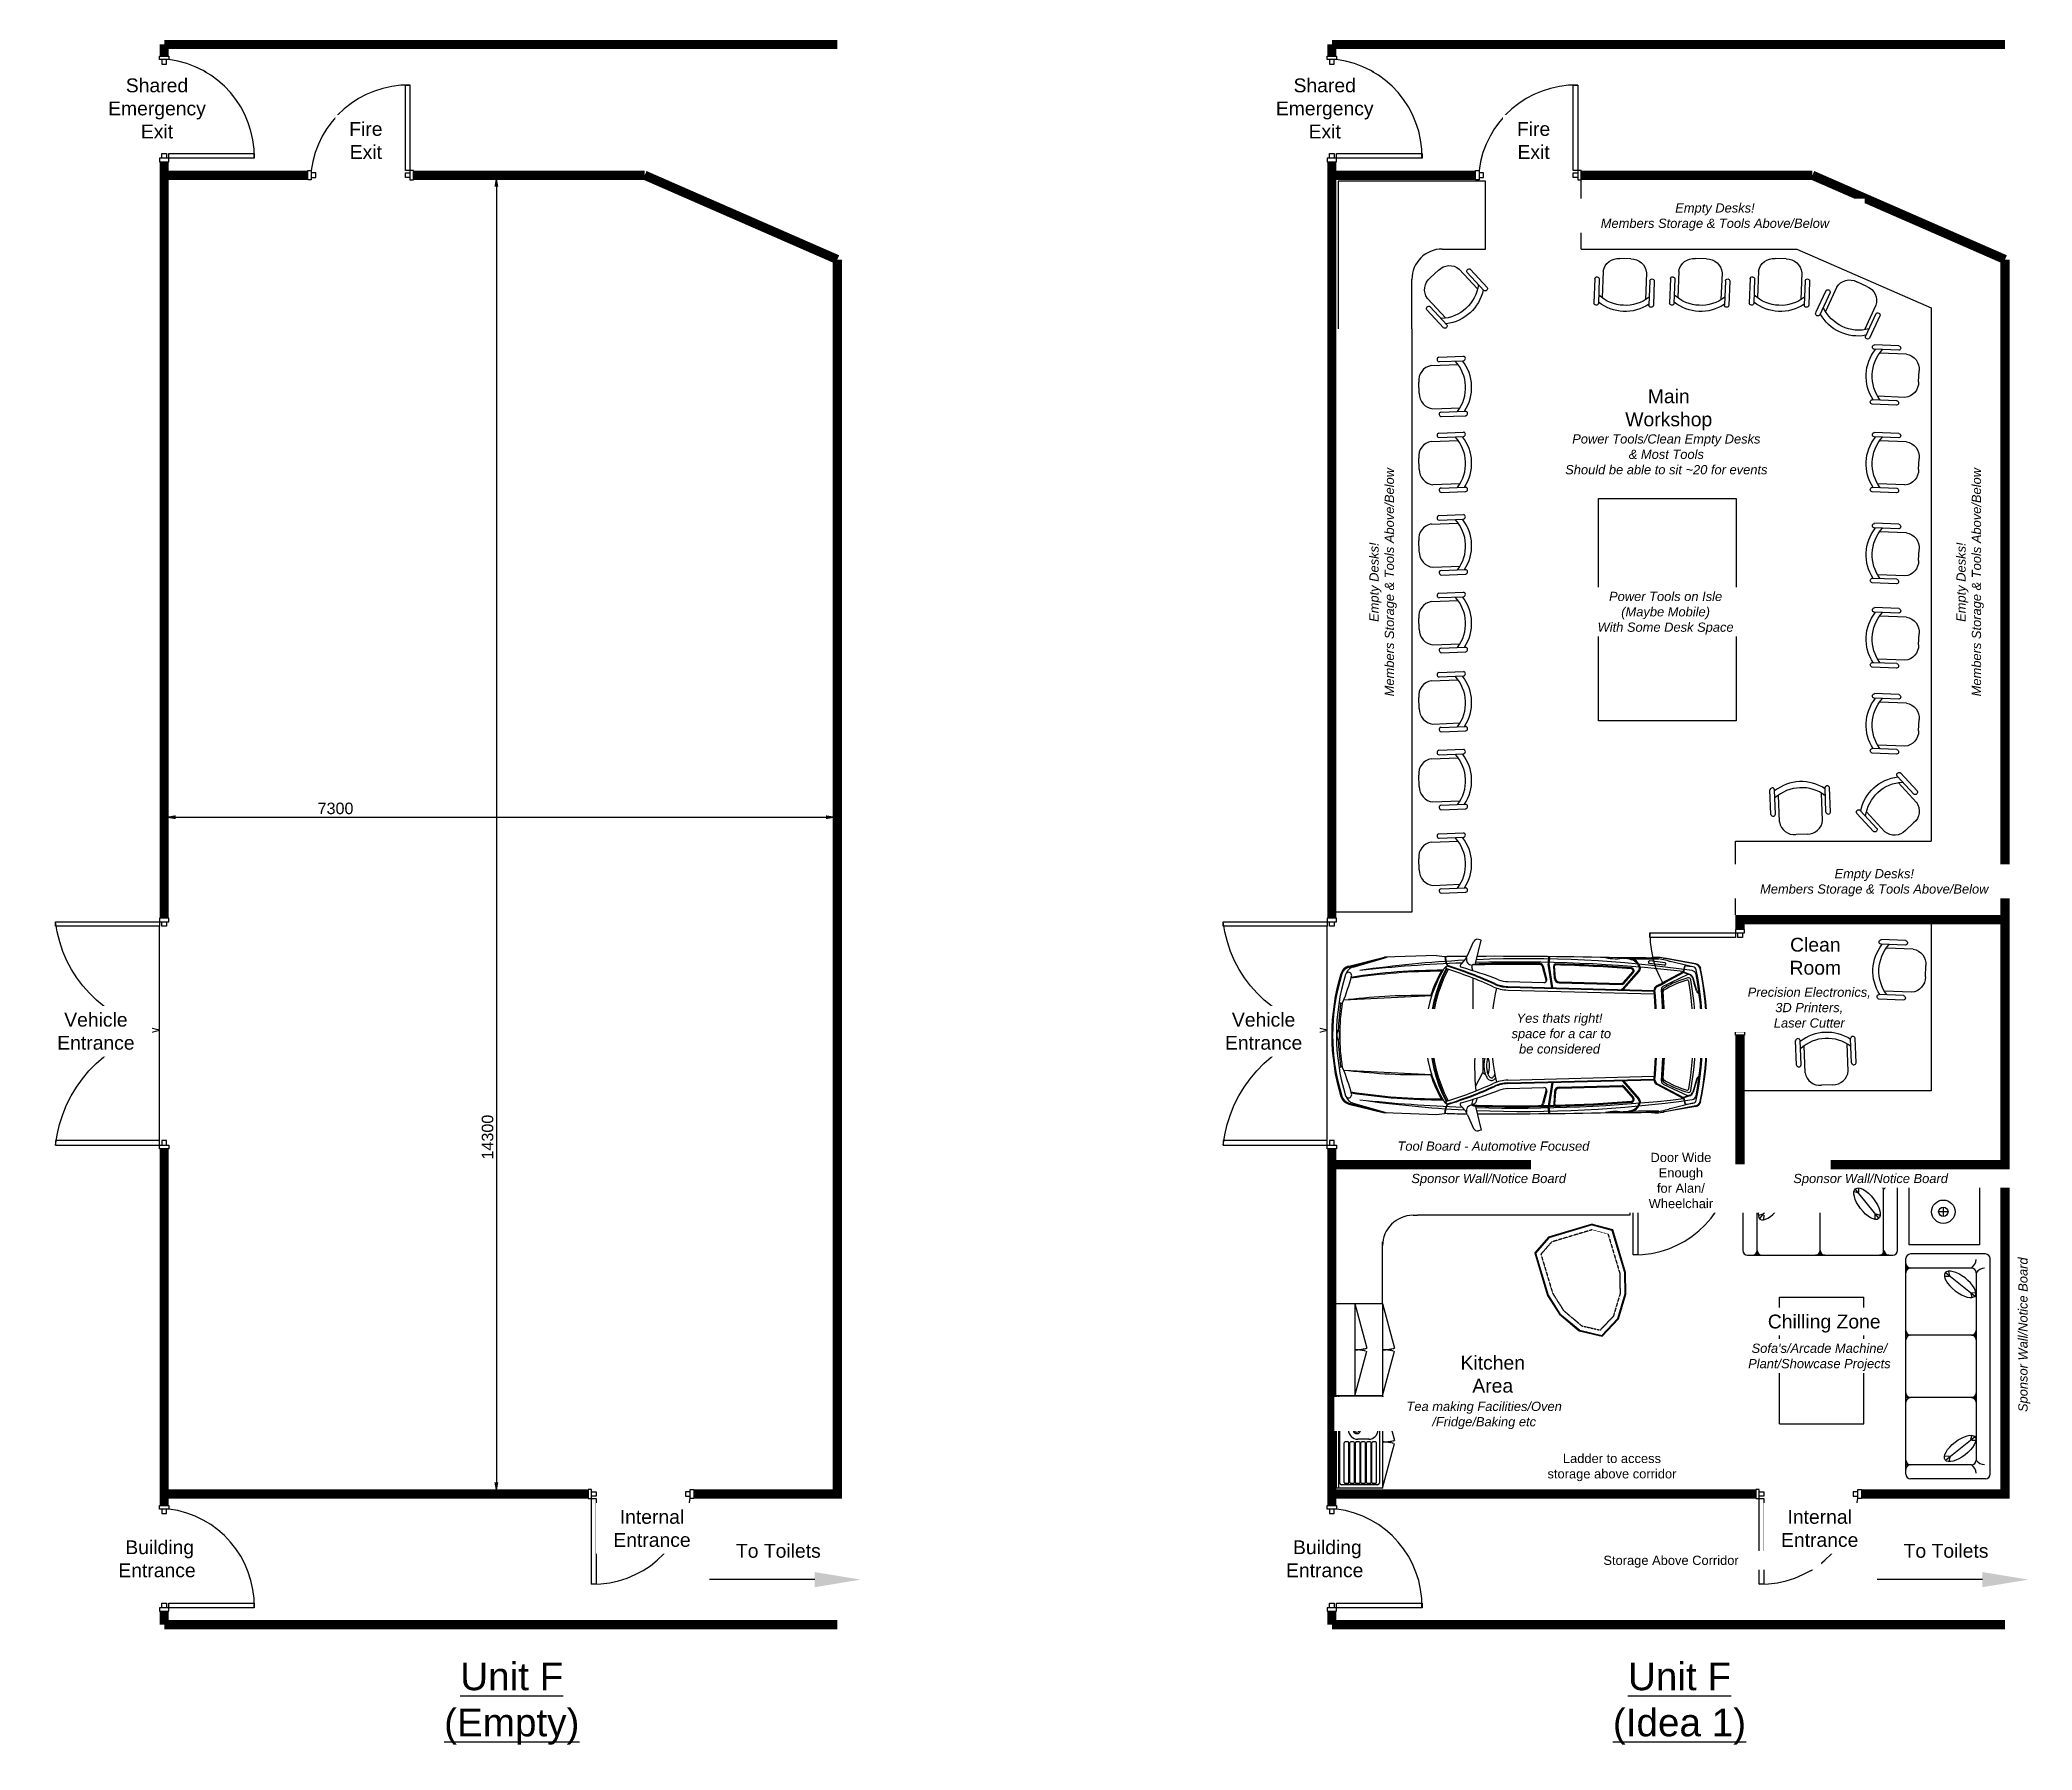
# Model space of a CAD drawing. Header units: millimetres. Extents: x 53866 to 75472, y 37381 to 55928.
import ezdxf
from ezdxf import colors
from ezdxf.entities.mleader import LeaderData, LeaderLine
from ezdxf.math import Vec2, Vec3

# ---------------------------------------------------------------- set-up
doc = ezdxf.new("R2010")
doc.units = ezdxf.units.MM
for name, pattern in [('DASHED2', [0.375, 0.25, -0.125]), ('HIDDEN', [0.375, 0.25, -0.125]), ('HIDDEN2', [4.7625, 3.175, -1.5875])]:
    doc.linetypes.add(name, pattern=pattern)
for name, color, linetype in [('170-plan', 7, 'Continuous'), ('230-Fittings', 1, 'Continuous'), ('240-Plumbing', 1, 'Continuous'), ('COMPONENT', 2, 'Continuous'), ('Dams', 34, 'Continuous'), ('Dimensions', 4, 'Continuous'), ('f-3', 3, 'Continuous'), ('HIDDEN', 3, 'HIDDEN'), ('M-CHAIRS', 212, 'Continuous'), ('M1-DESKING', 34, 'Continuous'), ('M1-STORAGE', 34, 'Continuous'), ('Room Text', 1, 'Continuous')]:
    doc.layers.add(name, color=color, linetype=linetype)
doc.styles.add('Room Text', font='arial.ttf')
doc.styles.get("Standard").update_dxf_attribs({"font": 'arial.ttf'})
doc.linetypes.add('ZIGZAG', pattern='A,0.00254,-5.08,[131,ltypeshp.shx,S=5.08,R=0,X=-5.08,Y=0],-10.16,[131,ltypeshp.shx,S=5.08,R=180,X=5.08,Y=0],-5.08', length=20.32254)
doc.dimstyles.new('ISO-25', dxfattribs={"dimtxt": 2.5, "dimasz": 2.5, "dimexe": 1.25, "dimexo": 0.625, "dimtad": 1, "dimtxsty": 'Standard', "dimcen": 2.5, "dimadec": 0, "dimazin": 0, "dimtfac": 1, "dimtmove": 0, "dimatfit": 3, "dimfxl": 1, "dimarcsym": 0})

msp = doc.modelspace()

# ---------------------------------------------------------------- texts
at = {"layer": 'Dimensions', "char_height": 300, "width": 5087.49975, "attachment_point": 2, "style": 'Room Text', "bg_fill": 3, "box_fill_scale": 1.5, "bg_fill_color": 256, "bg_fill_transparency": 0}
for s, insert in [('{\\LUnit F\\P(Empty)}', (58984.173, 38331.454)), ('{\\LUnit F\\P(Idea 1)}', (71647.181, 38331.454))]:
    msp.add_mtext(s, dxfattribs=dict(at, insert=insert))
at = {"layer": 'Room Text', "char_height": 150, "width": 1065.82009, "attachment_point": 2, "style": 'Room Text', "bg_fill": 3, "box_fill_scale": 1.5, "bg_fill_color": 256, "bg_fill_transparency": 0}
for s, insert in [('Shared Emergency Exit', (55136.884, 55509.244)), ('Shared Emergency Exit', (67799.892, 55509.244)), ('Main Workshop', (71530.645, 52137.731)), ('Kitchen Area', (69622.087, 41658.103)), (' Building Entrance', (55136.884, 39656.684)), ('To Toilets', (61874.765, 39617.848)), (' Building Entrance', (67799.892, 39656.684)), ('To Toilets', (74537.773, 39617.848))]:
    msp.add_mtext(s, dxfattribs=dict(at, insert=insert))

# ---------------------------------------------------------------- blocks, each defined once
blk = doc.blocks.new('Single Door')
at = {"linetype": 'Continuous', "lineweight": -3}
for points in [[(38233, 49696), (38233, 49734), (38333, 49734), (38333, 49696)], [(38258, 49696), (38258, 49646), (38308, 49646), (38308, 49696)], [(38333, 49696), (38333, 49646), (39260, 49646), (39260, 49696)], [(38233, 48626), (38233, 48588), (38333, 48588), (38333, 48626)], [(38258, 48626), (38258, 48676), (38308, 48676), (38308, 48626)]]:
    blk.add_lwpolyline(points, close=True, dxfattribs=at)
at = {"linetype": 'Continuous', "lineweight": -3, "extrusion": (0, 0, -1)}
blk.add_arc((-38201, 49677), 1059, 178.9338, 262.8773, dxfattribs=at)
blk = doc.blocks.new('*D42')
at = {"layer": 'DEFPOINTS', "color": 0, "transparency": 16777216}
for p in [(62515, 47498), (55215, 47310), (62515, 47310)]:
    blk.add_point(p, dxfattribs=at)
at = {"layer": 'Dimensions', "color": 0, "lineweight": -2, "transparency": 16777216}
for p, q in [((55215, 47341), (55215, 47561)), ((62515, 47341), (62515, 47561)), ((55340, 47498), (62390, 47498))]:
    blk.add_line(p, q, dxfattribs=at)
at = {"layer": 'Dimensions', "color": 0, "transparency": 16777216}
for points in [[(55340, 47519), (55340, 47477), (55215, 47498)], [(62390, 47519), (62390, 47477), (62515, 47498)]]:
    blk.add_solid(points, dxfattribs=at)
at = {"layer": 'Dimensions', "color": 0, "transparency": 16777216, "insert": (57073, 47593), "char_height": 125, "attachment_point": 5}
blk.add_mtext('7300', dxfattribs=at)
blk = doc.blocks.new('*D43')
at = {"layer": 'DEFPOINTS', "color": 0, "transparency": 16777216}
for p in [(58993, 54460), (58817, 40160), (58993, 40160)]:
    blk.add_point(p, dxfattribs=at)
at = {"layer": 'Dimensions', "color": 0, "lineweight": -2, "transparency": 16777216}
for p, q in [((58962, 54460), (58755, 54460)), ((58817, 54335), (58817, 40285)), ((58962, 40160), (58755, 40160))]:
    blk.add_line(p, q, dxfattribs=at)
at = {"layer": 'Dimensions', "color": 0, "transparency": 16777216}
for points in [[(58796, 54335), (58838, 54335), (58817, 54460)], [(58796, 40285), (58838, 40285), (58817, 40160)]]:
    blk.add_solid(points, dxfattribs=at)
at = {"layer": 'Dimensions', "color": 0, "transparency": 16777216, "insert": (58722, 44029), "char_height": 125, "attachment_point": 5, "rotation": 90}
blk.add_mtext('14300', dxfattribs=at)
blk = doc.blocks.new('2D-OCHAIR')
at = {"layer": 'M-CHAIRS'}
for p, q in [((-323, 279), (-323, 545)), ((-274, 279), (-274, 545)), ((-234, 193), (-234, 485)), ((234, 193), (234, 487)), ((274, 279), (274, 545)), ((323, 279), (323, 545)), ((60, 50), (-60, 50))]:
    blk.add_line(p, q, dxfattribs=at)
for centre, radius, start, end in [((-298, 541), 24.8, 8.5905, 171.4095), ((2, 157), 465, 54.2725, 126.2526), ((2, 129), 427, 50.4255, 130.194), ((298, 541), 24.8, 8.5905, 171.4095), ((-298, 283), 24.8, 188.5905, 351.4095), ((298, 283), 24.8, 188.5905, 351.4095), ((-71, 215), 165, 187.5072, 273.6634), ((71, 215), 165, 266.3366, 352.4928)]:
    blk.add_arc(centre, radius, start, end, dxfattribs=at)
blk = doc.blocks.new('vw golf')
at = {"layer": '170-plan', "linetype": 'Continuous'}
for p, q in [((57.95, 34.02), (60.54, 39.84)), ((61.36, 30.5), (63.86, 40.55)), ((63.86, 40.55), (62.63, 40.86)), ((4, 26.4), (4, 26.4)), ((7.36, 29.44), (22.47, 33.22)), ((7.46, 29.05), (22.47, 33.22)), ((9.18, 29.05), (23.74, 33.26)), ((44.8, 34), (22.47, 33.22)), ((48.36, 33.59), (48.58, 31.36)), ((48.56, 33.58), (48.79, 31.36)), ((48.67, 31.05), (49.4, 29.4)), ((48.85, 31.14), (49.5, 29.68)), ((60.2, 27.5), (59.79, 29.19)), ((60.53, 30.17), (60.99, 30.2)), ((91.52, 23.44), (89.98, 29.22)), ((91.8, 23.94), (90.37, 29.32)), ((93.96, 20.25), (92.4, 30.34)), ((94.36, 20.24), (92.8, 30.4)), ((95.14, 24.13), (94.78, 29.51)), ((95.54, 24.16), (95.18, 29.54)), ((124.31, 19.79), (131.01, 27.47)), ((124.6, 22.41), (128.55, 26.94)), ((124.61, 19.53), (131.32, 27.21)), ((124.78, 22.01), (128.85, 26.67)), ((135.29, 31.18), (135.47, 31.54)), ((142.14, 29.86), (135.6, 30.6)), ((142.32, 30.82), (135.89, 31.76)), ((138.66, 21.01), (150.16, 27.12)), ((138.85, 20.66), (150.13, 26.66)), ((155.42, 30.23), (140.8, 33)), ((141.58, 20.89), (152.2, 25.94)), ((155.43, 30.43), (142.12, 32.77)), ((142.62, 30.25), (142.54, 30.08)), ((154.23, 29.12), (144.51, 31.45)), ((150.13, 26.66), (150.77, 29.54)), ((152.85, 25.72), (150.13, 26.66)), ((150.37, 26.79), (150.97, 29.52)), ((152.91, 25.91), (150.37, 26.79)), ((47.71, 23.86), (47.71, 23.86)), ((60.2, 24.34), (60.2, 3.53)), ((70.4, 20), (70.4, 20)), ((75.15, 19.24), (137.73, 17.6)), ((75.18, 20.74), (137.61, 19.1)), ((75.18, 20.44), (137.63, 18.8)), ((75.23, 22.84), (90.61, 22.44)), ((97.08, 22.27), (123.98, 21.56)), ((97.09, 22.67), (123.8, 21.97)), ((123.6, 19.47), (123.58, 19.47)), ((123.61, 19.47), (123.6, 19.47)), ((123.63, 19.47), (123.61, 19.47)), ((123.65, 19.47), (123.63, 19.47)), ((123.66, 19.47), (123.65, 19.47)), ((123.68, 19.47), (123.66, 19.47)), ((123.7, 19.47), (123.68, 19.47)), ((123.71, 19.48), (123.7, 19.47)), ((123.73, 19.48), (123.71, 19.48)), ((123.74, 19.48), (123.73, 19.48)), ((123.76, 19.48), (123.74, 19.48)), ((123.77, 19.48), (123.76, 19.48)), ((123.79, 19.49), (123.77, 19.48)), ((123.81, 19.49), (123.79, 19.49)), ((123.82, 21.97), (123.8, 21.97)), ((123.82, 19.49), (123.81, 19.49)), ((123.83, 21.97), (123.82, 21.97)), ((123.84, 19.5), (123.82, 19.49)), ((123.85, 21.97), (123.83, 21.97)), ((123.85, 19.5), (123.84, 19.5)), ((123.86, 21.97), (123.85, 21.97)), ((123.87, 19.5), (123.85, 19.5)), ((123.88, 21.97), (123.86, 21.97)), ((123.88, 19.51), (123.87, 19.5)), ((123.89, 21.97), (123.88, 21.97)), ((123.9, 19.51), (123.88, 19.51)), ((123.91, 21.97), (123.89, 21.97)), ((123.91, 19.52), (123.9, 19.51)), ((123.92, 21.97), (123.91, 21.97)), ((123.93, 19.52), (123.91, 19.52)), ((123.94, 21.98), (123.92, 21.97)), ((123.94, 19.53), (123.93, 19.52)), ((123.95, 21.98), (123.94, 21.98)), ((123.95, 19.53), (123.94, 19.53)), ((123.97, 21.98), (123.95, 21.98)), ((123.97, 19.54), (123.95, 19.53)), ((123.99, 21.99), (123.97, 21.98)), ((123.98, 19.55), (123.97, 19.54)), ((123.99, 21.56), (123.98, 21.56)), ((124, 19.55), (123.98, 19.55)), ((124, 21.99), (123.99, 21.99)), ((124.01, 21.56), (123.99, 21.56)), ((124.02, 21.99), (124, 21.99)), ((124.01, 19.56), (124, 19.55)), ((124.02, 21.56), (124.01, 21.56)), ((124.02, 19.57), (124.01, 19.56)), ((124.03, 22), (124.02, 21.99)), ((124.04, 21.56), (124.02, 21.56)), ((124.04, 19.57), (124.02, 19.57)), ((124.05, 22), (124.03, 22)), ((124.06, 21.56), (124.04, 21.56)), ((124.05, 19.58), (124.04, 19.57)), ((124.06, 22.01), (124.05, 22)), ((124.07, 19.59), (124.05, 19.58)), ((124.08, 22.02), (124.06, 22.01)), ((124.07, 21.57), (124.06, 21.56)), ((124.09, 21.57), (124.07, 21.57)), ((124.08, 19.6), (124.07, 19.59)), ((124.09, 22.02), (124.08, 22.02)), ((124.09, 19.6), (124.08, 19.6)), ((124.11, 22.03), (124.09, 22.02)), ((124.1, 21.57), (124.09, 21.57)), ((124.11, 19.61), (124.09, 19.6)), ((124.12, 21.57), (124.1, 21.57)), ((124.11, 19.46), (124.1, 19.46)), ((124.12, 22.03), (124.11, 22.03)), ((124.12, 19.62), (124.11, 19.61)), ((124.13, 19.46), (124.11, 19.46)), ((124.14, 22.04), (124.12, 22.03)), ((124.13, 21.57), (124.12, 21.57)), ((124.13, 19.63), (124.12, 19.62)), ((124.15, 21.58), (124.13, 21.57)), ((124.14, 19.64), (124.13, 19.63)), ((124.15, 19.46), (124.13, 19.46)), ((124.15, 22.05), (124.14, 22.04)), ((124.16, 19.65), (124.14, 19.64)), ((124.17, 22.06), (124.15, 22.05)), ((124.16, 21.58), (124.15, 21.58)), ((124.16, 19.46), (124.15, 19.46)), ((124.18, 21.59), (124.16, 21.58)), ((124.17, 19.66), (124.16, 19.65)), ((124.18, 19.46), (124.16, 19.46)), ((124.19, 22.06), (124.17, 22.06)), ((124.18, 19.67), (124.17, 19.66)), ((124.19, 21.59), (124.18, 21.59)), ((124.19, 19.68), (124.18, 19.67)), ((124.2, 19.46), (124.18, 19.46)), ((124.2, 22.07), (124.19, 22.06)), ((124.21, 21.59), (124.19, 21.59)), ((124.21, 19.69), (124.19, 19.68)), ((124.22, 22.08), (124.2, 22.07)), ((124.21, 19.46), (124.2, 19.46)), ((124.22, 21.6), (124.21, 21.59)), ((124.22, 19.7), (124.21, 19.69)), ((124.23, 19.46), (124.21, 19.46)), ((124.23, 22.09), (124.22, 22.08)), ((124.24, 21.6), (124.22, 21.6)), ((124.23, 19.71), (124.22, 19.7)), ((124.25, 22.1), (124.23, 22.09)), ((124.24, 19.72), (124.23, 19.71)), ((124.25, 19.46), (124.23, 19.46)), ((124.26, 21.61), (124.24, 21.6)), ((124.25, 19.73), (124.24, 19.72)), ((124.26, 22.11), (124.25, 22.1)), ((124.27, 19.74), (124.25, 19.73)), ((124.26, 19.47), (124.25, 19.46)), ((124.28, 22.12), (124.26, 22.11)), ((124.27, 21.62), (124.26, 21.61)), ((124.28, 19.47), (124.26, 19.47)), ((124.29, 21.62), (124.27, 21.62)), ((124.28, 19.76), (124.27, 19.74)), ((124.29, 22.13), (124.28, 22.12)), ((124.29, 19.77), (124.28, 19.76)), ((124.29, 19.47), (124.28, 19.47)), ((124.31, 22.14), (124.29, 22.13)), ((124.3, 21.63), (124.29, 21.62)), ((124.3, 19.78), (124.29, 19.77)), ((124.31, 19.47), (124.29, 19.47)), ((124.32, 21.64), (124.3, 21.63)), ((124.31, 19.79), (124.3, 19.78)), ((124.32, 22.15), (124.31, 22.14)), ((124.32, 19.48), (124.31, 19.47)), ((124.34, 22.16), (124.32, 22.15)), ((124.33, 21.64), (124.32, 21.64)), ((124.34, 19.48), (124.32, 19.48)), ((124.35, 21.65), (124.33, 21.64)), ((124.35, 22.18), (124.34, 22.16)), ((124.36, 19.48), (124.34, 19.48)), ((124.37, 22.19), (124.35, 22.18)), ((124.36, 21.66), (124.35, 21.65)), ((124.38, 21.67), (124.36, 21.66)), ((124.37, 19.49), (124.36, 19.48)), ((124.39, 22.2), (124.37, 22.19)), ((124.39, 19.49), (124.37, 19.49)), ((124.39, 21.68), (124.38, 21.67)), ((124.4, 22.21), (124.39, 22.2)), ((124.41, 21.69), (124.39, 21.68)), ((124.4, 19.5), (124.39, 19.49)), ((124.42, 22.23), (124.4, 22.21)), ((124.42, 19.5), (124.4, 19.5)), ((124.42, 21.7), (124.41, 21.69)), ((124.43, 22.24), (124.42, 22.23)), ((124.44, 21.71), (124.42, 21.7)), ((124.43, 19.5), (124.42, 19.5)), ((124.45, 22.26), (124.43, 22.24)), ((124.44, 19.51), (124.43, 19.5)), ((124.46, 21.72), (124.44, 21.71)), ((124.46, 19.51), (124.44, 19.51)), ((124.46, 22.27), (124.45, 22.26)), ((124.48, 22.28), (124.46, 22.27)), ((124.47, 21.73), (124.46, 21.72)), ((124.47, 19.52), (124.46, 19.51)), ((124.49, 21.74), (124.47, 21.73)), ((124.49, 19.53), (124.47, 19.52)), ((124.49, 22.3), (124.48, 22.28)), ((124.51, 22.31), (124.49, 22.3)), ((124.5, 21.75), (124.49, 21.74)), ((124.5, 19.53), (124.49, 19.53)), ((124.52, 21.76), (124.5, 21.75)), ((124.52, 19.54), (124.5, 19.53)), ((124.52, 22.33), (124.51, 22.31)), ((124.54, 22.35), (124.52, 22.33)), ((124.53, 21.77), (124.52, 21.76)), ((124.53, 19.55), (124.52, 19.54)), ((124.55, 21.78), (124.53, 21.77)), ((124.54, 19.55), (124.53, 19.55)), ((124.55, 22.36), (124.54, 22.35)), ((124.56, 19.56), (124.54, 19.55)), ((124.57, 22.38), (124.55, 22.36)), ((124.56, 21.8), (124.55, 21.78)), ((124.58, 21.81), (124.56, 21.8)), ((124.57, 19.57), (124.56, 19.56)), ((124.59, 22.4), (124.57, 22.38)), ((124.58, 19.57), (124.57, 19.57)), ((124.59, 21.82), (124.58, 21.81)), ((124.6, 19.58), (124.58, 19.57)), ((124.6, 22.41), (124.59, 22.4)), ((124.61, 21.84), (124.59, 21.82)), ((124.61, 19.59), (124.6, 19.58)), ((124.62, 21.85), (124.61, 21.84)), ((124.62, 19.6), (124.61, 19.59)), ((124.64, 21.86), (124.62, 21.85)), ((124.64, 19.61), (124.62, 19.6)), ((124.66, 21.88), (124.64, 21.86)), ((124.65, 19.62), (124.64, 19.61)), ((124.66, 19.62), (124.65, 19.62)), ((124.67, 21.89), (124.66, 21.88)), ((124.68, 19.63), (124.66, 19.62)), ((124.69, 21.91), (124.67, 21.89)), ((124.69, 19.64), (124.68, 19.63)), ((124.7, 21.93), (124.69, 21.91)), ((124.7, 19.65), (124.69, 19.64)), ((124.72, 21.94), (124.7, 21.93)), ((124.71, 19.66), (124.7, 19.65)), ((124.73, 19.67), (124.71, 19.66)), ((124.73, 21.96), (124.72, 21.94)), ((124.75, 21.97), (124.73, 21.96)), ((124.74, 19.68), (124.73, 19.67)), ((124.75, 19.7), (124.74, 19.68)), ((124.76, 21.99), (124.75, 21.97)), ((124.76, 19.71), (124.75, 19.7)), ((124.78, 22.01), (124.76, 21.99)), ((124.77, 19.72), (124.76, 19.71)), ((124.78, 19.73), (124.77, 19.72)), ((124.8, 19.74), (124.78, 19.73)), ((124.81, 19.75), (124.8, 19.74)), ((124.82, 19.77), (124.81, 19.75)), ((124.83, 19.78), (124.82, 19.77)), ((155.69, 18.9), (154.12, 24.38)), ((155.88, 18.95), (154.31, 24.43)), ((5.12, 15.04), (42.67, 16.83)), ((60.48, 3.45), (51.9, 5.72)), ((61.37, -4.11), (64.51, -10.06)), ((68.2, -6.6), (68.2, -6.6)), ((68.2, -6.6), (68.2, -6.6)), ((5.12, -15.04), (42.67, -16.83)), ((61.37, -21.89), (64.51, -15.94)), ((64.51, -10.06), (65.56, -9.38)), ((64.51, -10.06), (64.51, -15.94)), ((64.51, -15.94), (65.56, -16.62)), ((65.56, -16.61), (65.56, -16.61)), ((65.56, -16.61), (65.56, -16.61)), ((70.4, -20), (70.4, -20)), ((75.15, -19.24), (137.73, -17.6)), ((75.18, -20.44), (137.63, -18.8)), ((75.18, -20.74), (137.61, -19.1)), ((75.23, -22.84), (90.61, -22.44)), ((91.52, -23.44), (89.98, -29.22)), ((91.8, -23.94), (90.37, -29.32)), ((93.96, -20.25), (92.4, -30.34)), ((94.36, -20.24), (92.8, -30.4)), ((95.14, -24.13), (94.78, -29.51)), ((95.54, -24.16), (95.18, -29.54)), ((97.08, -22.27), (123.98, -21.56)), ((97.09, -22.67), (123.8, -21.97)), ((123.6, -19.47), (123.58, -19.47)), ((123.61, -19.47), (123.6, -19.47)), ((123.63, -19.47), (123.61, -19.47)), ((123.65, -19.47), (123.63, -19.47)), ((123.66, -19.47), (123.65, -19.47)), ((123.68, -19.47), (123.66, -19.47)), ((123.7, -19.47), (123.68, -19.47)), ((123.71, -19.48), (123.7, -19.47)), ((123.73, -19.48), (123.71, -19.48)), ((123.74, -19.48), (123.73, -19.48)), ((123.76, -19.48), (123.74, -19.48)), ((123.77, -19.48), (123.76, -19.48)), ((123.79, -19.49), (123.77, -19.48)), ((123.81, -19.49), (123.79, -19.49)), ((123.82, -21.97), (123.8, -21.97)), ((123.82, -19.49), (123.81, -19.49)), ((123.84, -19.5), (123.82, -19.49)), ((123.83, -21.97), (123.82, -21.97)), ((123.85, -21.97), (123.83, -21.97)), ((123.85, -19.5), (123.84, -19.5)), ((123.87, -19.5), (123.85, -19.5)), ((123.86, -21.97), (123.85, -21.97)), ((123.88, -21.97), (123.86, -21.97)), ((123.88, -19.51), (123.87, -19.5)), ((123.9, -19.51), (123.88, -19.51)), ((123.89, -21.97), (123.88, -21.97)), ((123.91, -21.97), (123.89, -21.97)), ((123.91, -19.52), (123.9, -19.51)), ((123.93, -19.52), (123.91, -19.52)), ((123.92, -21.97), (123.91, -21.97)), ((123.94, -21.98), (123.92, -21.97)), ((123.94, -19.53), (123.93, -19.52)), ((123.95, -19.53), (123.94, -19.53)), ((123.95, -21.98), (123.94, -21.98)), ((123.97, -19.54), (123.95, -19.53)), ((123.97, -21.98), (123.95, -21.98)), ((123.98, -19.55), (123.97, -19.54)), ((123.99, -21.99), (123.97, -21.98)), ((124, -19.55), (123.98, -19.55)), ((123.99, -21.56), (123.98, -21.56)), ((124.01, -21.56), (123.99, -21.56)), ((124, -21.99), (123.99, -21.99)), ((124.01, -19.56), (124, -19.55)), ((124.02, -21.99), (124, -21.99)), ((124.02, -19.57), (124.01, -19.56)), ((124.02, -21.56), (124.01, -21.56)), ((124.04, -19.57), (124.02, -19.57)), ((124.04, -21.56), (124.02, -21.56)), ((124.03, -22), (124.02, -21.99)), ((124.05, -22), (124.03, -22)), ((124.05, -19.58), (124.04, -19.57)), ((124.06, -21.56), (124.04, -21.56)), ((124.07, -19.59), (124.05, -19.58)), ((124.06, -22.01), (124.05, -22)), ((124.07, -21.57), (124.06, -21.56)), ((124.08, -22.02), (124.06, -22.01)), ((124.08, -19.6), (124.07, -19.59)), ((124.09, -21.57), (124.07, -21.57)), ((124.09, -19.6), (124.08, -19.6)), ((124.09, -22.02), (124.08, -22.02)), ((124.11, -19.61), (124.09, -19.6)), ((124.1, -21.57), (124.09, -21.57)), ((124.11, -22.03), (124.09, -22.02)), ((124.11, -19.46), (124.1, -19.46)), ((124.12, -21.57), (124.1, -21.57)), ((124.13, -19.46), (124.11, -19.46)), ((124.12, -19.62), (124.11, -19.61)), ((124.12, -22.03), (124.11, -22.03)), ((124.13, -19.63), (124.12, -19.62)), ((124.13, -21.57), (124.12, -21.57)), ((124.14, -22.04), (124.12, -22.03)), ((124.15, -19.46), (124.13, -19.46)), ((124.14, -19.64), (124.13, -19.63)), ((124.15, -21.58), (124.13, -21.57)), ((124.16, -19.65), (124.14, -19.64)), ((124.15, -22.05), (124.14, -22.04)), ((124.16, -19.46), (124.15, -19.46)), ((124.16, -21.58), (124.15, -21.58)), ((124.17, -22.06), (124.15, -22.05)), ((124.18, -19.46), (124.16, -19.46)), ((124.17, -19.66), (124.16, -19.65)), ((124.18, -21.59), (124.16, -21.58)), ((124.18, -19.67), (124.17, -19.66)), ((124.19, -22.06), (124.17, -22.06)), ((124.2, -19.46), (124.18, -19.46)), ((124.19, -19.68), (124.18, -19.67)), ((124.19, -21.59), (124.18, -21.59)), ((124.21, -19.69), (124.19, -19.68)), ((124.21, -21.59), (124.19, -21.59)), ((124.2, -22.07), (124.19, -22.06)), ((124.21, -19.46), (124.2, -19.46)), ((124.22, -22.08), (124.2, -22.07)), ((124.23, -19.46), (124.21, -19.46)), ((124.22, -19.7), (124.21, -19.69)), ((124.22, -21.6), (124.21, -21.59)), ((124.23, -19.71), (124.22, -19.7)), ((124.24, -21.6), (124.22, -21.6)), ((124.23, -22.09), (124.22, -22.08)), ((124.25, -19.46), (124.23, -19.46)), ((124.24, -19.72), (124.23, -19.71)), ((124.25, -22.1), (124.23, -22.09)), ((124.25, -19.73), (124.24, -19.72)), ((124.26, -21.61), (124.24, -21.6)), ((124.26, -19.47), (124.25, -19.46)), ((124.27, -19.74), (124.25, -19.73)), ((124.26, -22.11), (124.25, -22.1)), ((124.28, -19.47), (124.26, -19.47)), ((124.27, -21.62), (124.26, -21.61)), ((124.28, -22.12), (124.26, -22.11)), ((124.28, -19.76), (124.27, -19.74)), ((124.29, -21.62), (124.27, -21.62)), ((124.29, -19.47), (124.28, -19.47)), ((124.29, -19.77), (124.28, -19.76)), ((124.29, -22.13), (124.28, -22.12)), ((124.31, -19.47), (124.29, -19.47)), ((124.3, -19.78), (124.29, -19.77)), ((124.3, -21.63), (124.29, -21.62)), ((124.31, -22.14), (124.29, -22.13)), ((124.31, -19.79), (124.3, -19.78)), ((124.32, -21.64), (124.3, -21.63)), ((124.32, -19.48), (124.31, -19.47)), ((124.31, -19.79), (131.01, -27.47)), ((124.32, -22.15), (124.31, -22.14)), ((124.34, -19.48), (124.32, -19.48)), ((124.33, -21.64), (124.32, -21.64)), ((124.34, -22.16), (124.32, -22.15)), ((124.35, -21.65), (124.33, -21.64)), ((124.36, -19.48), (124.34, -19.48)), ((124.35, -22.18), (124.34, -22.16)), ((124.36, -21.66), (124.35, -21.65)), ((124.37, -22.19), (124.35, -22.18)), ((124.37, -19.49), (124.36, -19.48)), ((124.38, -21.67), (124.36, -21.66)), ((124.39, -19.49), (124.37, -19.49)), ((124.39, -22.2), (124.37, -22.19)), ((124.39, -21.68), (124.38, -21.67)), ((124.4, -19.5), (124.39, -19.49)), ((124.41, -21.69), (124.39, -21.68)), ((124.4, -22.21), (124.39, -22.2)), ((124.42, -19.5), (124.4, -19.5)), ((124.42, -22.23), (124.4, -22.21)), ((124.42, -21.7), (124.41, -21.69)), ((124.43, -19.5), (124.42, -19.5)), ((124.44, -21.71), (124.42, -21.7)), ((124.43, -22.24), (124.42, -22.23)), ((124.44, -19.51), (124.43, -19.5)), ((124.45, -22.26), (124.43, -22.24)), ((124.46, -19.51), (124.44, -19.51)), ((124.46, -21.72), (124.44, -21.71)), ((124.46, -22.27), (124.45, -22.26)), ((124.47, -19.52), (124.46, -19.51)), ((124.47, -21.73), (124.46, -21.72)), ((124.48, -22.28), (124.46, -22.27)), ((124.49, -19.53), (124.47, -19.52)), ((124.49, -21.74), (124.47, -21.73)), ((124.49, -22.3), (124.48, -22.28)), ((124.5, -19.53), (124.49, -19.53)), ((124.5, -21.75), (124.49, -21.74)), ((124.51, -22.31), (124.49, -22.3)), ((124.52, -19.54), (124.5, -19.53)), ((124.52, -21.76), (124.5, -21.75)), ((124.52, -22.33), (124.51, -22.31)), ((124.53, -19.55), (124.52, -19.54)), ((124.53, -21.77), (124.52, -21.76)), ((124.54, -22.35), (124.52, -22.33)), ((124.54, -19.55), (124.53, -19.55)), ((124.55, -21.78), (124.53, -21.77)), ((124.56, -19.56), (124.54, -19.55)), ((124.55, -22.36), (124.54, -22.35)), ((124.56, -21.8), (124.55, -21.78)), ((124.57, -22.38), (124.55, -22.36)), ((124.57, -19.57), (124.56, -19.56)), ((124.58, -21.81), (124.56, -21.8)), ((124.58, -19.57), (124.57, -19.57)), ((124.59, -22.4), (124.57, -22.38)), ((124.6, -19.58), (124.58, -19.57)), ((124.59, -21.82), (124.58, -21.81)), ((124.61, -21.84), (124.59, -21.82)), ((124.6, -22.41), (124.59, -22.4)), ((124.61, -19.59), (124.6, -19.58)), ((124.6, -22.41), (128.55, -26.94)), ((124.61, -19.53), (131.32, -27.21)), ((124.62, -19.6), (124.61, -19.59)), ((124.62, -21.85), (124.61, -21.84)), ((124.64, -19.61), (124.62, -19.6)), ((124.64, -21.86), (124.62, -21.85)), ((124.65, -19.62), (124.64, -19.61)), ((124.66, -21.88), (124.64, -21.86)), ((124.66, -19.62), (124.65, -19.62)), ((124.68, -19.63), (124.66, -19.62)), ((124.67, -21.89), (124.66, -21.88)), ((124.69, -21.91), (124.67, -21.89)), ((124.69, -19.64), (124.68, -19.63)), ((124.7, -19.65), (124.69, -19.64)), ((124.7, -21.93), (124.69, -21.91)), ((124.71, -19.66), (124.7, -19.65)), ((124.72, -21.94), (124.7, -21.93)), ((124.73, -19.67), (124.71, -19.66)), ((124.73, -21.96), (124.72, -21.94)), ((124.74, -19.68), (124.73, -19.67)), ((124.75, -21.97), (124.73, -21.96)), ((124.75, -19.7), (124.74, -19.68)), ((124.76, -19.71), (124.75, -19.7)), ((124.76, -21.99), (124.75, -21.97)), ((124.77, -19.72), (124.76, -19.71)), ((124.78, -22.01), (124.76, -21.99)), ((124.78, -19.73), (124.77, -19.72)), ((124.8, -19.74), (124.78, -19.73)), ((124.78, -22.01), (128.85, -26.67)), ((124.81, -19.75), (124.8, -19.74)), ((124.82, -19.77), (124.81, -19.75)), ((124.83, -19.78), (124.82, -19.77)), ((138.66, -21.01), (150.16, -27.12)), ((138.85, -20.66), (150.13, -26.66)), ((141.58, -20.89), (152.2, -25.94)), ((155.69, -18.9), (154.12, -24.38)), ((155.88, -18.95), (154.31, -24.43)), ((4, -26.4), (4, -26.4)), ((7.36, -29.44), (22.47, -33.22)), ((7.46, -29.05), (22.47, -33.22)), ((9.18, -29.05), (23.74, -33.26)), ((44.8, -34), (22.47, -33.22)), ((48.36, -33.59), (48.58, -31.36)), ((48.56, -33.58), (48.79, -31.36)), ((48.67, -31.05), (49.4, -29.4)), ((48.85, -31.14), (49.5, -29.68)), ((60.2, -27.5), (59.79, -29.19)), ((60.47, -29.46), (59.81, -29.63)), ((60.53, -30.17), (60.99, -30.2)), ((61.36, -30.5), (63.86, -40.55)), ((155.42, -30.23), (140.8, -33)), ((155.43, -30.43), (142.12, -32.77)), ((154.23, -29.12), (144.51, -31.45)), ((152.85, -25.72), (150.13, -26.66)), ((150.13, -26.66), (150.77, -29.54)), ((152.91, -25.91), (150.37, -26.79)), ((150.37, -26.79), (150.97, -29.52)), ((57.95, -34.02), (60.54, -39.84)), ((63.86, -40.55), (62.63, -40.86))]:
    blk.add_line(p, q, dxfattribs=at)
for centre, radius, start, end in [((46.99, 38.91), 12, 312.02165, 335.99187), ((62.19, 39.11), 1.8, 75.98874, 156.0051), ((89.12, 0), 89.12, 162.90731, 197.09269), ((89.12, 0), 88.72, 162.90707, 197.09293), ((89.12, 0), 87.12, 162.72747, 197.27349), ((8.52, 24.78), 4.8, 104.03624, 162.90718), ((8.52, 24.78), 4.4, 104.03624, 162.90718), ((7.2, 25.47), 1.33, 342.85904, 163.8996), ((10.51, 24.44), 4.8, 106.1226, 162.72747), ((46.72, -219.4), 246.65, 89.96991, 98.9765), ((46.72, -219.4), 247.05, 89.80886, 98.93446), ((82.63, -468.62), 501.22, 92.95933, 98.10143), ((78.93, -594.8), 625.99, 92.11744, 96.13799), ((94.41, 0), 54.41, 149.46122, 210.53879), ((103.2, 0), 61.3, 152.49159, 207.50826), ((103.2, 0), 61, 152.44108, 207.55887), ((94.41, 0), 54.81, 149.70624, 162.13801), ((103.2, 0), 60.4, 152.3399, 207.66009), ((53.09, 90.66), 57.26, 261.67699, 266.25464), ((49.99, 26.92), 2.55, 103.42695, 163.42111), ((49.58, 31.46), 1, 185.71059, 203.96249), ((49.77, 28.37), 1.08, 109.67751, 180.67967), ((-2.89, -138), 174.17, 65.63493, 72.77521), ((49.58, 31.46), 0.8, 184.5556, 203.96462), ((70.4, -2088.8), 2122.42, 90.34155, 90.56831), ((-2.89, -138), 175.37, 65.63497, 72.65089), ((-2.89, -138), 175.67, 65.63494, 72.65004), ((55.43, 29.55), 0.6, 132.01703, 254.24987), ((7.01, -142.13), 177.77, 68.82821, 74.24988), ((59.93, 32.34), 2.44, 164.59366, 271.05879), ((60.57, 29.37), 0.8, 92.99134, 193.48912), ((78.93, -594.8), 624.99, 89.09168, 91.73863), ((60.97, 30.6), 0.4, 273.03793, 345.98185), ((78.93, -594.8), 625.39, 89.0917, 91.61781), ((78.93, -594.8), 625.99, 83.46654, 91.59865), ((82.63, -468.62), 501.22, 81.82726, 92.38533), ((70.4, -2088.8), 2122.42, 88.6015, 90.22317), ((88.82, 28.91), 1.2, 14.92511, 89.09168), ((88.82, 28.91), 1.6, 14.9268, 89.0917), ((91.9, 32.8), 0.8, 339.21815, 62.70255), ((96.76, 30.95), 4.4, 159.21815, 188.74616), ((96.76, 30.95), 4, 159.21815, 188.74616), ((91.9, 32.8), 1.2, 339.21815, 35.95596), ((95.58, 29.57), 0.8, 88.47299, 183.81077), ((95.58, 29.57), 0.4, 88.47299, 183.81701), ((78.93, -594.8), 624.99, 85.49631, 88.47299), ((78.93, -594.8), 625.39, 85.49631, 88.47299), ((121.1, 49.53), 16.94, 255.65872, 283.55026), ((127.31, -197.88), 230.93, 87.34608, 91.26728), ((135.2, 199.67), 167.18, 265.5402, 271.54989), ((122.2, 12.99), 20, 71.16189, 90), ((122.2, 12.99), 20.4, 71.16189, 79.40933), ((127.95, 27.46), 0.8, 318.86757, 85.49631), ((127.95, 27.46), 1.2, 318.86758, 85.49631), ((127.5, 28.51), 3.6, 25.39064, 71.16189), ((127.5, 28.51), 4, 25.39064, 71.16189), ((134, 31.6), 3.6, 205.38917, 216.30586), ((129.81, 28.52), 1.6, 318.86904, 36.3089), ((134, 31.6), 3.2, 205.38917, 216.30586), ((129.81, 28.52), 2, 318.86904, 36.3089), ((135.65, 31), 0.4, 153.38853, 263.54742), ((135.83, 31.36), 0.4, 81.73108, 153.40263), ((138.63, 17.59), 15.56, 78.72751, 100.4906), ((132.91, -7.7), 40.82, 74.262, 82.83509), ((145.58, 52.47), 20, 258.72751, 260.03645), ((142.18, 30.26), 0.4, 263.55934, 333.38608), ((142.27, 30.43), 0.4, 333.40205, 81.74805), ((147.78, 45.06), 14, 254.262, 256.50427), ((91.33, -469.79), 502.86, 82.81516, 83.21141), ((152.2, 23.83), 2, 15.9454, 71.00163), ((152.2, 23.83), 2.2, 15.9454, 71.00163), ((153.6, 25.53), 2, 10.72805, 81.82726), ((154.02, 27.53), 1.6, 11.51129, 82.81516), ((154.98, 27.87), 2.4, 11.56962, 79.26507), ((154.98, 27.87), 2.6, 11.56966, 80.0362), ((18.84, 0), 139.16, 349.2719, 10.7281), ((18.84, 0), 139.56, 348.48868, 11.51132), ((18.84, 0), 141.36, 348.43045, 11.56954), ((18.84, 0), 141.56, 348.43031, 11.56969), ((-75.69, 47.57), 87.12, 337.39491, 345.13774), ((152.53, 0), 84.53, 166.2566, 193.74335), ((75.56, 35.23), 16, 245.63495, 268.5001), ((75.56, 35.23), 14.8, 245.63495, 268.5001), ((75.56, 35.23), 14.5, 245.63495, 268.5001), ((75.55, 34.83), 12, 248.82821, 268.50107), ((90.64, 23.64), 1.2, 268.50452, 14.92901), ((90.75, 23.23), 0.8, 268.5036, 14.92926), ((97.13, 24.27), 2, 183.821, 268.5009), ((97.13, 24.27), 1.6, 183.81751, 268.49924), ((139.6, 19.24), 2, 117.99996, 184.74186), ((-92.4, 0), 230.8, 355.2581, 4.74189), ((139.6, 19.24), 1.6, 117.99996, 184.74188), ((-92.4, 0), 231.2, 355.25808, 4.74193), ((142.18, 19.62), 1.4, 115.45549, 184.78146), ((-92.4, 0), 234, 355.21853, 4.78147), ((142.85, 18.85), 1.6, 120.01507, 184.58045), ((-92.4, 0), 234.4, 355.41957, 4.58043), ((142.1, 18.59), 0.64, 121.07126, 184.53364), ((-92.4, 0), 234.6, 355.46632, 4.53368), ((163.63, -17.14), 42.35, 106.46794, 121.07127), ((163.63, -17.14), 43.15, 105.52391, 120.01507), ((151.81, 22.87), 0.64, 9.75844, 106.46794), ((152.35, 23.48), 1, 9.97503, 105.52391), ((18.84, 0), 135.56, 350.2415, 9.75849), ((18.84, 0), 136.56, 350.02496, 9.97504), ((157.61, 19.44), 2, 195.94852, 237.44918), ((157.61, 19.44), 1.8, 195.94852, 236.33407), ((155.46, 16.07), 2, 6.71006, 57.44516), ((155.61, 16.45), 1.8, 6.85746, 56.33407), ((89.12, 0), 86.32, 171.19443, 178.67272), ((4, 14.39), 0.793, 154.09224, 348.98675), ((89.12, 0), 85.72, 170.74176, 189.25837), ((37.44, -247.41), 264.3, 88.8657, 96.58912), ((8.75, 0), 6.55, 176.60005, 180.01505), ((8.75, 0), 6.55, 179.98495, 183.39995), ((8.09, 0.04), 5.89, 172.96593, 176.63442), ((6.93, 0.19), 4.72, 168.76427, 173.0157), ((5.57, 0.47), 3.33, 163.4865, 168.85082), ((4.32, 0.84), 2.03, 156.18008, 163.66004), ((3.42, 1.25), 1.04, 144.82859, 156.56385), ((2.94, 1.59), 0.449, 125.04805, 145.58757), ((2.81, 1.79), 0.213, 91.40224, 124.94826), ((2.79, 1.79), 0.213, 55.05174, 88.59776), ((2.66, 1.59), 0.449, 34.41243, 54.95195), ((2.18, 1.25), 1.04, 23.43615, 35.17141), ((1.28, 0.84), 2.03, 16.33996, 23.81992), ((0.03, 0.47), 3.33, 11.14918, 16.5135), ((-1.33, 0.19), 4.72, 6.9843, 11.23573), ((-2.49, 0.04), 5.89, 3.36558, 7.03407), ((-3.15, 0), 6.55, 359.98495, 3.39995), ((-3.15, 0), 6.55, 356.60005, 0.01505), ((59.97, 1.52), 2, 352.36315, 75.19743), ((168.27, -13), 107.27, 172.36315, 185.78543), ((160.19, 0), 3.99, 174.96747, 180.0196), ((159.83, 0.04), 3.63, 169.63217, 175.01111), ((159.21, 0.15), 3, 163.58216, 169.69084), ((158.49, 0.37), 2.24, 156.24938, 163.67212), ((157.82, 0.67), 1.51, 146.72808, 156.39577), ((157.33, 0.99), 0.928, 133.56348, 146.94968), ((157.08, 1.26), 0.554, 114.87842, 133.751), ((157, 1.42), 0.383, 90.43962, 114.55066), ((157, 1.42), 0.383, 65.44934, 89.56038), ((156.92, 1.26), 0.554, 46.249, 65.12158), ((156.67, 0.99), 0.928, 33.05032, 46.43652), ((156.18, 0.67), 1.51, 23.60423, 33.27192), ((155.51, 0.37), 2.24, 16.32788, 23.75062), ((154.79, 0.15), 3, 10.30916, 16.41784), ((154.17, 0.04), 3.63, 4.98889, 10.36783), ((153.81, 0), 3.99, 359.9804, 5.03253), ((8.09, -0.04), 5.89, 183.36558, 187.03407), ((6.93, -0.19), 4.72, 186.9843, 191.23573), ((5.57, -0.47), 3.33, 191.14918, 196.5135), ((4.32, -0.84), 2.03, 196.33996, 203.81992), ((3.42, -1.25), 1.04, 203.43615, 215.17141), ((2.94, -1.59), 0.449, 214.41243, 234.95195), ((2.81, -1.79), 0.213, 235.05174, 268.59776), ((2.79, -1.79), 0.213, 271.40224, 304.94826), ((89.12, 0), 86.32, 181.32728, 188.80557), ((2.66, -1.59), 0.449, 305.04805, 325.58757), ((2.18, -1.25), 1.04, 324.82859, 336.56385), ((1.28, -0.84), 2.03, 336.18008, 343.66004), ((0.03, -0.47), 3.33, 343.4865, 348.85082), ((-1.33, -0.19), 4.72, 348.76427, 353.0157), ((-2.49, -0.04), 5.89, 352.96593, 356.63442), ((72.46, -11.72), 7.28, 153.04606, 161.30903), ((70.5, -10.71), 5.08, 142.65995, 153.17728), ((69.1, -9.63), 3.32, 128.84879, 142.82445), ((70.42, -10.62), 3.93, 146.20922, 156.47754), ((68.39, -8.74), 2.18, 110.43642, 128.91551), ((68.97, -9.62), 2.17, 131.27402, 146.55188), ((68.32, -8.88), 1.18, 108.59664, 131.5102), ((68.2, -8.27), 1.67, 88.04526, 110.10433), ((68.2, -8.57), 0.845, 79.20222, 107.73279), ((160.19, 0), 3.99, 179.9804, 185.03253), ((159.83, -0.04), 3.63, 184.98889, 190.36783), ((159.21, -0.15), 3, 190.30916, 196.41784), ((158.49, -0.37), 2.24, 196.32788, 203.75062), ((157.82, -0.67), 1.51, 203.60423, 213.27192), ((157.33, -0.99), 0.928, 213.05032, 226.43652), ((157.08, -1.26), 0.554, 226.249, 245.12158), ((157, -1.42), 0.383, 245.44934, 269.56038), ((157, -1.42), 0.383, 270.43962, 294.55066), ((156.92, -1.26), 0.554, 294.87842, 313.751), ((156.67, -0.99), 0.928, 313.56348, 326.94968), ((156.18, -0.67), 1.51, 326.72808, 336.39577), ((155.51, -0.37), 2.24, 336.24938, 343.67212), ((154.79, -0.15), 3, 343.58216, 349.69084), ((154.17, -0.04), 3.63, 349.63217, 355.01111), ((153.81, 0), 3.99, 354.96747, 0.0196), ((4, -14.39), 0.793, 11.01325, 205.90776), ((-75.69, -47.57), 87.12, 14.86226, 22.60509), ((37.44, 247.41), 264.3, 263.41088, 271.1343), ((94.41, 0), 54.81, 197.86199, 210.29376), ((77.59, -12.99), 12.59, 174.08896, 179.81982), ((77.63, -13), 12.63, 179.77769, 185.49645), ((76.6, -13.11), 11.6, 185.45038, 191.50555), ((76.49, -12.87), 11.49, 168.04172, 174.13566), ((74.77, -13.49), 9.73, 191.44588, 198.25495), ((74.62, -12.46), 9.57, 161.22027, 168.10282), ((72.61, -14.22), 7.45, 198.16868, 206.30789), ((79.11, -12.99), 12.99, 174.39409, 179.00875), ((79.42, -13), 13.3, 178.96964, 183.51366), ((78.4, -13.07), 12.28, 183.47182, 188.26406), ((77.57, -12.83), 11.45, 169.4181, 174.44067), ((76.34, -13.38), 10.2, 188.20796, 193.63332), ((75.21, -12.37), 9.04, 163.60626, 169.48606), ((73.78, -14.01), 7.56, 193.5442, 200.17119), ((72.63, -11.6), 6.35, 156.27174, 163.72038), ((71.34, -14.92), 4.96, 200.01392, 208.80473), ((56.35, -13.01), 11.03, 340.24219, 19.82533), ((65.36, -15.07), 4.62, 329.73293, 338.9424), ((155.46, -16.07), 2, 302.55484, 353.28994), ((155.61, -16.45), 1.8, 303.66593, 353.14254), ((7.2, -25.47), 1.33, 196.1004, 17.14096), ((46.72, 219.4), 246.65, 261.0235, 270.03009), ((46.72, 219.4), 247.05, 261.06554, 270.19114), ((-2.89, 138), 174.17, 287.22479, 294.36507), ((-2.89, 138), 175.37, 287.34911, 294.36503), ((-2.89, 138), 175.67, 287.34996, 294.36506), ((7.01, 142.13), 177.77, 285.75012, 291.17179), ((70.62, -15.22), 5.22, 206.18001, 216.49943), ((69.18, -16.3), 3.42, 216.3353, 230.02026), ((68.42, -17.2), 2.24, 229.93735, 248.08707), ((69.52, -15.94), 2.87, 208.52439, 221.20155), ((68.52, -16.83), 1.53, 220.83799, 240.08237), ((68.21, -17.71), 1.69, 248.38419, 270.29351), ((68.22, -17.35), 0.926, 240.33247, 267.20759), ((68.19, -17.39), 0.889, 268.55388, 296.15232), ((68.19, -17.7), 1.7, 270.89964, 292.68787), ((67.95, -16.93), 1.41, 296.5851, 316.95561), ((67.95, -17.17), 2.28, 292.95981, 310.8712), ((75.56, -35.23), 16, 91.4999, 114.36505), ((67.07, -16.08), 2.63, 316.61161, 330.03369), ((67.16, -16.24), 3.5, 310.77774, 324.25773), ((75.56, -35.23), 14.8, 91.4999, 114.36505), ((75.56, -35.23), 14.5, 91.4999, 114.36505), ((75.55, -34.83), 12, 91.49893, 111.17179), ((90.64, -23.64), 1.2, 345.07099, 91.49548), ((90.75, -23.23), 0.8, 345.07074, 91.4964), ((97.13, -24.27), 2, 91.4991, 176.179), ((97.13, -24.27), 1.6, 91.50076, 176.18249), ((139.6, -19.24), 2, 175.25814, 242.00004), ((139.6, -19.24), 1.6, 175.25812, 242.00004), ((142.18, -19.62), 1.4, 175.21854, 244.54451), ((142.85, -18.85), 1.6, 175.41955, 239.98493), ((142.1, -18.59), 0.64, 175.46636, 238.92874), ((163.63, 17.14), 42.35, 238.92873, 253.53206), ((163.63, 17.14), 43.15, 239.98493, 254.47609), ((151.81, -22.87), 0.64, 253.53206, 350.24156), ((152.35, -23.48), 1, 254.47609, 350.02497), ((152.2, -23.83), 2, 288.99837, 344.0546), ((152.2, -23.83), 2.2, 288.99837, 344.0546), ((157.61, -19.44), 2, 122.55082, 164.05148), ((157.61, -19.44), 1.8, 123.66593, 164.05148), ((8.52, -24.78), 4.8, 197.09282, 255.96376), ((8.52, -24.78), 4.4, 197.09282, 255.96376), ((10.51, -24.44), 4.8, 197.27253, 253.8774), ((82.63, 468.62), 501.22, 261.89857, 267.04067), ((78.93, 594.8), 625.99, 263.86201, 267.88256), ((53.09, -90.66), 57.26, 93.74536, 98.32301), ((49.99, -26.92), 2.55, 196.57889, 256.57305), ((49.58, -31.46), 1, 156.03751, 174.28941), ((49.77, -28.37), 1.08, 179.32033, 250.32249), ((49.58, -31.46), 0.8, 156.03538, 175.4444), ((70.4, 2088.8), 2122.42, 269.43169, 269.65845), ((55.43, -29.55), 0.6, 105.75013, 227.98297), ((46.99, -38.91), 12, 24.00813, 47.97835), ((59.93, -32.34), 2.44, 88.94121, 195.40634), ((60.57, -29.37), 0.8, 166.51088, 267.00866), ((78.93, 594.8), 624.99, 268.26138, 271.46256), ((59.97, -27.52), 2, 284.54904, 0.12789), ((60.97, -30.6), 0.4, 14.01815, 86.96207), ((78.93, 594.8), 625.39, 268.38219, 271.46257), ((78.93, 594.8), 625.99, 268.40135, 276.53346), ((82.63, 468.62), 501.22, 267.61467, 278.17274), ((168.27, -13), 107.27, 187.47409, 187.77643), ((70.4, 2088.8), 2122.42, 269.77683, 271.3985), ((88.82, -28.91), 1.2, 270.90832, 345.07489), ((88.82, -28.91), 1.6, 270.9083, 345.0732), ((91.9, -32.8), 0.8, 297.29745, 20.78185), ((96.76, -30.95), 4.4, 171.25384, 200.78185), ((96.76, -30.95), 4, 171.25384, 200.78185), ((91.9, -32.8), 1.2, 324.04404, 20.78185), ((95.58, -29.57), 0.8, 176.18923, 271.52701), ((95.58, -29.57), 0.4, 176.18299, 271.52701), ((78.93, 594.8), 624.99, 271.52701, 274.50369), ((78.93, 594.8), 625.39, 271.52701, 274.50369), ((121.1, -49.53), 16.94, 76.44974, 104.34128), ((122.2, -12.99), 20, 270, 288.83811), ((135.2, -199.67), 167.18, 88.45011, 94.4598), ((127.31, 197.88), 230.93, 268.73272, 272.65392), ((122.2, -12.99), 20.4, 280.59067, 288.83811), ((127.95, -27.46), 0.8, 274.50369, 41.13243), ((127.95, -27.46), 1.2, 274.50369, 41.13242), ((127.5, -28.51), 3.6, 288.83811, 334.60936), ((127.5, -28.51), 4, 288.83811, 334.60936), ((134, -31.6), 3.6, 143.69414, 154.61083), ((129.81, -28.52), 1.6, 323.6911, 41.13096), ((134, -31.6), 3.2, 143.69414, 154.61083), ((129.81, -28.52), 2, 323.6911, 41.13096), ((138.63, -17.59), 15.56, 259.5094, 281.27249), ((132.91, 7.7), 40.82, 277.16491, 285.738), ((145.58, -52.47), 20, 99.96355, 101.27249), ((147.78, -45.06), 14, 103.49573, 105.738), ((91.33, 469.79), 502.86, 276.78859, 277.18484), ((153.6, -25.53), 2, 278.17274, 349.27195), ((154.02, -27.53), 1.6, 277.18484, 348.48871), ((154.98, -27.87), 2.4, 280.73493, 348.43038), ((154.98, -27.87), 2.6, 279.9638, 348.43034), ((62.19, -39.11), 1.8, 203.9949, 284.01126)]:
    blk.add_arc(centre, radius, start, end, dxfattribs=at)
blk = doc.blocks.new('alan')
at = {"layer": 'COMPONENT'}
for p, q in [((78379, 41936), (78144, 41781)), ((78382, 41929), (78150, 41775)), ((78611, 42001), (78379, 41936)), ((78382, 41929), (78379, 41936)), ((78613, 41993), (78382, 41929)), ((79093, 42001), (78611, 42001)), ((78613, 41993), (78611, 42001)), ((79088, 41993), (78613, 41993)), ((79088, 41993), (79093, 42001)), ((79205, 41806), (79088, 41993)), ((79214, 41808), (79093, 42001)), ((78144, 41781), (78017, 41561)), ((78150, 41775), (78027, 41561)), ((78150, 41775), (78144, 41781)), ((79205, 41806), (79214, 41808)), ((79205, 41316), (79205, 41806)), ((79214, 41314), (79214, 41808)), ((78144, 41341), (78017, 41561)), ((78017, 41561), (78027, 41561)), ((78150, 41347), (78027, 41561)), ((78150, 41347), (78144, 41341)), ((78379, 41186), (78144, 41341)), ((78382, 41194), (78150, 41347)), ((79205, 41316), (79088, 41130)), ((79214, 41314), (79093, 41121)), ((79205, 41316), (79214, 41314)), ((78382, 41194), (78379, 41186)), ((78611, 41121), (78379, 41186)), ((78613, 41130), (78382, 41194)), ((78613, 41130), (78611, 41121)), ((79093, 41121), (78611, 41121)), ((79088, 41130), (78613, 41130)), ((79088, 41130), (79093, 41121))]:
    blk.add_line(p, q, dxfattribs=at)
at = {"layer": 'HIDDEN'}
for p, q in [((78620, 41941), (78404, 41881)), ((79060, 41941), (78620, 41941)), ((79154, 41791), (79060, 41941)), ((78189, 41739), (78087, 41561)), ((78404, 41881), (78189, 41739)), ((79154, 41331), (79154, 41791)), ((78189, 41383), (78087, 41561)), ((78404, 41241), (78189, 41383)), ((79154, 41331), (79060, 41181)), ((78620, 41181), (78404, 41241)), ((79060, 41181), (78620, 41181))]:
    blk.add_line(p, q, dxfattribs=at)

# ---------------------------------------------------------------- dimensions: what is measured, and where the dimension line sits
at = {"layer": 'Dimensions'}
dim = msp.add_linear_dim(base=(58817.141, 40159.755), p1=(58992.987, 54459.755), p2=(58992.987, 40159.755), angle=90, dimstyle='ISO-25', override={"dimscale": 50}, dxfattribs=at)
dim.commit()
dim.dimension.update_dxf_attribs({"geometry": '*D43', "text_midpoint": (58817.141, 44029.255), "dimtype": 160})
dim = msp.add_linear_dim(base=(62514.634, 47498.198), p1=(55214.634, 47309.755), p2=(62514.634, 47309.755), dimstyle='ISO-25', override={"dimscale": 50}, dxfattribs=at)
dim.commit()
dim.dimension.update_dxf_attribs({"geometry": '*D42', "text_midpoint": (57073.191, 47498.198), "dimtype": 160})

# ---------------------------------------------------------------- hatches: boundary and pattern name
at = {"layer": 'f-3'}
h = msp.add_hatch(color=256, dxfattribs=at)
h.paths.add_polyline_path([(74102.175, 42609.524), (74102.175, 42558.724, -0.414213562), (74152.975, 42609.524)])
h.paths.add_polyline_path([(74102.175, 42660.324), (74102.175, 42609.524), (74152.975, 42609.524, -0.414213562)])
h = msp.add_hatch(color=256, dxfattribs=at)
h.paths.add_polyline_path([(74102.175, 41204.057), (74102.175, 41153.257, -0.414213562), (74152.975, 41204.057)])
h.paths.add_polyline_path([(74102.175, 41254.857), (74102.175, 41204.057), (74152.975, 41204.057, -0.414213562)])
h.paths.add_polyline_path([(74102.175, 41881.39), (74102.175, 41830.59, -0.414213562), (74152.975, 41881.39)])
h.paths.add_polyline_path([(74102.175, 41932.19), (74102.175, 41881.39), (74152.975, 41881.39, -0.414213562)])
h.paths.add_polyline_path([(74820.961, 41881.39, -0.370963577), (74864.175, 41831.16), (74864.175, 41881.39)])
h.paths.add_polyline_path([(74813.375, 41881.96), (74864.175, 41881.96), (74864.175, 41932.76, -0.414213562)])
h.paths.add_polyline_path([(74813.375, 41204.057), (74864.175, 41204.057), (74864.175, 41254.857, -0.414213562)])
h.paths.add_polyline_path([(74813.375, 41204.057, -0.414213562), (74864.175, 41153.257), (74864.175, 41204.057)])
h.paths.add_polyline_path([(74102.175, 40526.724), (74102.175, 40475.924), (74152.975, 40475.924, -0.414213562)])
h.paths.add_polyline_path([(74102.175, 40475.924), (74102.175, 40425.124, -0.414213562), (74152.975, 40475.924)])

# ---------------------------------------------------------------- linework, layer by layer
at = {"const_width": 100}
for points in [[(55214.634, 55877.908), (62514.634, 55877.908)], [(55214.634, 55877.908), (55214.634, 55752.67)], [(67877.643, 55877.908), (67877.642, 55752.67)], [(67877.643, 55877.908), (75177.643, 55877.908)], [(55214.634, 54605.914), (55214.634, 46402.978)], [(55214.634, 54459.755), (56771.625, 54459.755)], [(57918.382, 54459.755), (60425.222, 54459.755)], [(60425.222, 54459.755), (62514.634, 53545.947)], [(67877.643, 54605.914), (67877.642, 46402.978)], [(67877.643, 54459.755), (69434.633, 54459.755)], [(70581.39, 54459.755), (73088.23, 54459.755)], [(73088.23, 54459.755), (75177.643, 53545.947)], [(72254.234, 46388.149), (75177.643, 46388.149)], [(72304.379, 46281.876), (72304.379, 46388.149)], [(55214.634, 43902.975), (55214.634, 40034.518)], [(67877.642, 43902.975), (67877.642, 40034.518)], [(67877.643, 43730.984), (71107.478, 43730.984)], [(72254.234, 43730.984), (75177.643, 43730.984)], [(55214.635, 38887.761), (55214.634, 38741.603)], [(67877.643, 38887.761), (67877.643, 38741.603)], [(55214.634, 38741.603), (62514.634, 38741.603)], [(67877.643, 38741.603), (75177.643, 38741.603)]]:
    msp.add_lwpolyline(points, dxfattribs=at)
at = {"layer": '230-Fittings'}
for p, q in [((67927.642, 42223.307), (68427.642, 42223.307)), ((67927.642, 42223.307), (68127.642, 42223.307)), ((68127.642, 42223.307), (68127.642, 41223.307)), ((68127.642, 42223.307), (68257.052, 41740.344)), ((68427.642, 42223.307), (68557.052, 41740.344)), ((68427.642, 42223.307), (68427.642, 41223.307)), ((68127.642, 41223.307), (68257.052, 41706.27)), ((68427.642, 41223.307), (68557.052, 41706.27)), ((68427.642, 41223.307), (67927.642, 41223.307)), ((68127.642, 41223.307), (67927.642, 41223.307)), ((68427.642, 41223.307), (68557.052, 40740.344)), ((68427.642, 40223.307), (68557.052, 40706.27))]:
    msp.add_line(p, q, dxfattribs=at)
at = {"layer": '230-Fittings', "color": 6, "linetype": 'DASHED2'}
for centre, start, end in [((68127.642, 42223.307), 270, 285), ((68127.642, 41223.307), 75, 90), ((68427.642, 42223.307), 270, 285), ((68427.642, 41223.307), 75, 90), ((68427.642, 41223.307), 270, 285), ((68427.642, 40223.307), 75, 90)]:
    msp.add_arc(centre, 500, start, end, dxfattribs=at)
at = {"layer": '240-Plumbing'}
for p, q in [((67927.642, 40223.307), (67927.642, 41223.307)), ((67927.642, 41223.307), (68427.642, 41223.307)), ((67947.642, 41223.307), (67947.642, 40223.307)), ((67962.642, 40278.307), (67962.642, 41168.307)), ((67982.642, 41188.307), (68372.642, 41188.307)), ((68057.642, 41053.307), (68057.642, 40853.307)), ((68157.642, 41153.307), (68277.642, 41153.307)), ((68377.642, 41053.307), (68377.642, 40853.307)), ((68392.642, 41168.307), (68392.642, 40278.307)), ((68427.642, 41223.307), (68427.642, 40223.307)), ((68427.642, 41223.307), (68427.642, 40223.307)), ((68012.642, 40283.307), (68012.642, 40713.307)), ((68052.642, 40723.307), (68022.642, 40723.307)), ((68062.642, 40283.307), (68062.642, 40713.307)), ((68072.642, 40283.307), (68072.642, 40713.307)), ((68112.642, 40723.307), (68082.642, 40723.307)), ((68122.642, 40283.307), (68122.642, 40713.307)), ((68132.642, 40283.307), (68132.642, 40713.307)), ((68172.642, 40723.307), (68142.642, 40723.307)), ((68277.642, 40753.307), (68157.642, 40753.307)), ((68182.642, 40283.307), (68182.642, 40713.307)), ((68192.642, 40283.307), (68192.642, 40713.307)), ((68232.642, 40723.307), (68202.642, 40723.307)), ((68242.642, 40283.307), (68242.642, 40713.307)), ((68252.642, 40283.307), (68252.642, 40713.307)), ((68292.642, 40723.307), (68262.642, 40723.307)), ((68302.642, 40283.307), (68302.642, 40713.307)), ((68312.642, 40283.307), (68312.642, 40713.307)), ((68352.642, 40723.307), (68322.642, 40723.307)), ((68362.642, 40283.307), (68362.642, 40713.307)), ((68427.642, 40223.307), (67927.642, 40223.307)), ((68372.642, 40258.307), (67982.642, 40258.307)), ((68052.642, 40273.307), (68022.642, 40273.307)), ((68112.642, 40273.307), (68082.642, 40273.307)), ((68172.642, 40273.307), (68142.642, 40273.307)), ((68232.642, 40273.307), (68202.642, 40273.307)), ((68292.642, 40273.307), (68262.642, 40273.307)), ((68352.642, 40273.307), (68322.642, 40273.307))]:
    msp.add_line(p, q, dxfattribs=at)
for centre, radius in [((68017.642, 41043.307), 15), ((68017.642, 40863.307), 15), ((68149.642, 40845.307), 35), ((68149.642, 40845.307), 20)]:
    msp.add_circle(centre, radius, dxfattribs=at)
for centre, radius, start, end in [((67982.642, 41168.307), 20, 90, 180), ((68157.642, 41053.307), 100, 90, 180), ((68277.642, 41053.307), 100, 0, 90), ((68372.642, 41168.307), 20, 0, 90), ((68157.642, 40853.307), 100, 180, 270), ((68277.642, 40853.307), 100, 270, 0), ((68022.642, 40713.307), 10, 90, 180), ((68052.642, 40713.307), 10, 0, 90), ((68082.642, 40713.307), 10, 90, 180), ((68112.642, 40713.307), 10, 0, 90), ((68142.642, 40713.307), 10, 90, 180), ((68172.642, 40713.307), 10, 0, 90), ((68202.642, 40713.307), 10, 90, 180), ((68232.642, 40713.307), 10, 0, 90), ((68262.642, 40713.307), 10, 90, 180), ((68292.642, 40713.307), 10, 0, 90), ((68322.642, 40713.307), 10, 90, 180), ((68352.642, 40713.307), 10, 0, 90), ((67982.642, 40278.307), 20, 180, 270), ((68022.642, 40283.307), 10, 180, 270), ((68052.642, 40283.307), 10, 270, 0), ((68082.642, 40283.307), 10, 180, 270), ((68112.642, 40283.307), 10, 270, 0), ((68142.642, 40283.307), 10, 180, 270), ((68172.642, 40283.307), 10, 270, 0), ((68202.642, 40283.307), 10, 180, 270), ((68232.642, 40283.307), 10, 270, 0), ((68262.642, 40283.307), 10, 180, 270), ((68292.642, 40283.307), 10, 270, 0), ((68322.642, 40283.307), 10, 180, 270), ((68352.642, 40283.307), 10, 270, 0), ((68372.642, 40278.307), 20, 270, 0)]:
    msp.add_arc(centre, radius, start, end, dxfattribs=at)
at = {"layer": 'Dimensions'}
msp.add_line((71107.478, 43680.984), (71107.478, 43180.984), dxfattribs=at)
at = {"layer": 'Dimensions', "linetype": 'ZIGZAG'}
msp.add_lwpolyline([(70770.708, 50954.612), (72262.274, 50954.612), (72262.274, 48543.074), (70770.708, 48543.074)], close=True, dxfattribs=at)
at = {"layer": 'f-3'}
for p, q in [((73960.69, 43663.861), (72385.89, 43663.861)), ((72335.09, 43613.061), (72335.09, 42800.261)), ((72487.49, 43460.661), (72487.49, 42749.461)), ((72516.709, 43145.412), (72776.767, 43468.975)), ((73808.29, 43511.461), (72538.29, 43511.461)), ((72734.596, 43428.419), (72735.454, 43477.015)), ((72744.509, 43420.799), (72791.249, 43434.128)), ((73224.09, 43511.461), (73122.49, 43511.461)), ((73173.29, 42749.461), (73173.29, 43511.461)), ((73173.29, 43460.661), (73173.29, 43511.461)), ((73173.29, 43460.661), (73173.29, 43511.461)), ((73581.359, 43425.057), (73534.619, 43438.386)), ((73809.159, 43149.67), (73549.101, 43473.232)), ((73591.272, 43432.676), (73590.414, 43481.272)), ((73859.09, 42749.461), (73859.09, 43460.661)), ((74011.49, 42800.261), (74011.49, 43613.061)), ((74137.826, 42860.402), (74137.826, 43622.402)), ((74137.826, 43622.402), (74899.826, 43622.402)), ((74899.826, 43622.402), (74899.826, 42860.402)), ((74559.409, 43220.144), (74457.809, 43220.144)), ((74508.609, 43169.344), (74508.609, 43270.944)), ((72550.815, 43192.244), (72503.92, 43179.471)), ((72560.637, 43184.507), (72559.2, 43135.924)), ((73765.231, 43188.764), (73766.668, 43140.182)), ((73775.053, 43196.501), (73821.948, 43183.729)), ((72489.659, 42800.261), (72489.659, 42749.461)), ((72489.659, 42800.261), (72489.659, 42749.461)), ((73173.29, 42800.261), (73173.29, 42749.461)), ((73173.29, 42800.261), (73173.29, 42749.461)), ((73866.596, 42800.261), (73866.596, 42749.461)), ((73866.596, 42800.261), (73866.596, 42749.461)), ((74899.826, 42860.402), (74137.826, 42860.402)), ((72385.89, 42749.461), (73960.69, 42749.461)), ((72438.859, 42749.461), (72540.459, 42749.461)), ((73224.09, 42749.461), (73122.49, 42749.461)), ((73917.396, 42749.461), (73815.796, 42749.461)), ((74102.175, 40374.324), (74102.175, 42711.124)), ((74813.375, 42609.524), (74102.175, 42609.524)), ((74152.975, 42609.524), (74102.175, 42609.524)), ((74965.775, 42761.924), (74152.975, 42761.924)), ((74579.766, 42526.302), (74566.994, 42573.197)), ((75016.575, 40374.324), (75016.575, 42711.124)), ((74572.03, 42516.48), (74523.447, 42517.917)), ((74532.935, 42560.408), (74856.497, 42300.35)), ((74864.175, 42558.724), (74864.175, 40526.724)), ((72730.575, 42292.261), (73644.975, 42292.261)), ((72730.575, 40920.661), (72730.575, 42292.261)), ((73644.975, 40920.661), (73644.975, 42292.261)), ((74808.322, 42332.608), (74821.651, 42285.868)), ((74815.942, 42342.521), (74864.538, 42341.663)), ((74864.175, 41831.16), (74864.175, 41932.76)), ((74864.175, 41881.39), (74102.175, 41881.39)), ((74152.975, 41881.39), (74102.175, 41881.39)), ((74813.375, 41881.96), (74864.175, 41881.96)), ((74813.375, 41881.96), (74864.175, 41881.96)), ((74102.175, 41153.257), (74102.175, 41254.857)), ((74864.175, 41204.057), (74102.175, 41204.057)), ((74152.975, 41204.057), (74102.175, 41204.057)), ((74152.975, 41204.057), (74102.175, 41204.057)), ((74813.375, 41204.057), (74864.175, 41204.057)), ((74813.375, 41204.057), (74864.175, 41204.057)), ((74864.175, 41153.257), (74864.175, 41254.857)), ((72730.575, 40920.661), (73644.975, 40920.661)), ((74532.935, 40525.04), (74856.497, 40785.097)), ((74808.322, 40752.839), (74821.651, 40799.579)), ((74815.942, 40742.926), (74864.538, 40743.785)), ((74102.175, 40425.124), (74102.175, 40526.724)), ((74813.375, 40475.924), (74102.175, 40475.924)), ((74152.975, 40475.924), (74102.175, 40475.924)), ((74152.975, 40475.924), (74102.175, 40475.924)), ((74572.03, 40568.967), (74523.447, 40567.531)), ((74579.766, 40559.146), (74566.994, 40512.25)), ((74965.775, 40323.524), (74152.975, 40323.524))]:
    msp.add_line(p, q, dxfattribs=at)
for radius in [127, 50.8]:
    msp.add_circle((74508.609, 43220.144), radius, dxfattribs=at)
for centre, radius, start, end in [((72385.89, 43613.061), 50.8, 90, 180), ((73960.69, 43613.061), 50.8, 0, 90), ((72368.204, 43376.285), 136.933, 38.0383235, 83.356784), ((72585.876, 43601.954), 108.041, 180.1326249, 236.8852648), ((72538.29, 43460.661), 50.8, 90, 180), ((73122.49, 43460.661), 50.8, 0, 90), ((73224.09, 43460.661), 50.8, 90, 180), ((73749.266, 43601.954), 108.041, 303.1147352, 359.8673751), ((73808.29, 43460.661), 50.8, 0, 90), ((73966.938, 43376.285), 136.933, 96.643216, 141.9616765), ((72385.89, 42800.261), 50.8, 180, 270), ((72438.859, 42800.261), 50.8, 270, 0), ((72540.459, 42800.261), 50.8, 180, 270), ((73122.49, 42800.261), 50.8, 270, 0), ((73224.09, 42800.261), 50.8, 180, 270), ((73815.796, 42800.261), 50.8, 270, 0), ((73917.396, 42800.261), 50.8, 180, 270), ((73960.69, 42800.261), 50.8, 270, 0), ((74152.975, 42711.124), 50.8, 90, 180), ((74152.975, 42660.324), 50.8, 180, 270), ((74152.975, 42558.724), 50.8, 90, 180), ((74728.998, 42717.372), 136.933, 308.0383235, 353.356784), ((74813.375, 42558.724), 50.8, 0, 90), ((74954.668, 42499.699), 108.041, 90.1326249, 146.8852648), ((74965.775, 42711.124), 50.8, 0, 90), ((74152.975, 41932.19), 50.8, 180, 270), ((74813.375, 41932.76), 50.8, 270, 0), ((74152.975, 41830.59), 50.8, 90, 180), ((74813.375, 41831.16), 50.8, 0, 90), ((74152.975, 41254.857), 50.8, 180, 270), ((74152.975, 41153.257), 50.8, 90, 180), ((74813.375, 41254.857), 50.8, 270, 0), ((74813.375, 41153.257), 50.8, 0, 90), ((74152.975, 40526.724), 50.8, 180, 270), ((74152.975, 40425.124), 50.8, 90, 180), ((74813.375, 40526.724), 50.8, 270, 0), ((74728.998, 40368.075), 136.933, 6.643216, 51.9616765), ((74954.668, 40585.748), 108.041, 213.1147352, 269.8673751), ((74152.975, 40374.324), 50.8, 180, 270), ((74965.775, 40374.324), 50.8, 270, 0)]:
    msp.add_arc(centre, radius, start, end, dxfattribs=at)
at = {"layer": 'f-3', "extrusion": (0, 0, -1)}
for centre, major_axis in [((72644.606, 43302.936), (-124.898, -162.145)), ((74690.459, 42432.511), (-162.145, 124.898))]:
    msp.add_ellipse(centre, major_axis=major_axis, ratio=0.42932597, dxfattribs=at)
at = {"layer": 'f-3'}
for centre, major_axis in [((73681.262, 43307.193), (124.898, -162.145)), ((74690.459, 40652.937), (-162.145, -124.898))]:
    msp.add_ellipse(centre, major_axis=major_axis, ratio=0.42932597, dxfattribs=at)
for p in [(73167.571, 43511.461), (72495.378, 42749.461), (73167.571, 42749.461), (73860.877, 42749.461), (74864.175, 41887.679), (74864.175, 41887.24), (74864.175, 41209.776)]:
    msp.add_point(p, dxfattribs=at)
at = {"layer": 'M1-DESKING', "linetype": 'Continuous'}
for p, q in [((67945.238, 54394.359), (67945.238, 52794.359)), ((69125.238, 54394.359), (67945.238, 54394.359)), ((69075.238, 53659.755), (69125.238, 53659.755)), ((68745.238, 52794.359), (68745.238, 53329.755)), ((68757.642, 43180.984), (68807.642, 43180.984)), ((71107.478, 43180.984), (68807.642, 43180.984)), ((68427.642, 42223.307), (68427.642, 42893.307))]:
    msp.add_line(p, q, dxfattribs=at)
for points in [[(70581.39, 53659.755), (70581.39, 54410.38)], [(70581.39, 53659.755), (72920.939, 53659.755)], [(72920.939, 53659.755), (74377.643, 53022.664)], [(74377.643, 53022.664), (74377.643, 47238.149)], [(68745.238, 52794.359), (68745.238, 46467.495), (67927.643, 46467.495)], [(72254.234, 46438.149), (72254.234, 47238.149), (74377.643, 47238.149)]]:
    msp.add_lwpolyline(points, dxfattribs=at)
for centre in [(69075.238, 53329.755), (68757.642, 42850.984)]:
    msp.add_arc(centre, 330, 90, 180, dxfattribs=at)
at = {"layer": 'M1-STORAGE'}
for p, q in [((69545.238, 54394.359), (69125.238, 54394.359)), ((69545.238, 53659.755), (69545.238, 54394.359)), ((69125.238, 53659.755), (69545.238, 53659.755))]:
    msp.add_line(p, q, dxfattribs=at)
at = {"layer": 'Room Text'}
for p, q in [((55164.634, 43990.975), (55164.634, 46314.978)), ((67827.642, 43990.975), (67827.642, 46314.978))]:
    msp.add_line(p, q, dxfattribs=at)
for points in [[(55164.634, 46364.978), (55164.634, 46314.978), (54036.934, 46314.978), (54036.934, 46364.978)], [(55264.635, 46364.978), (55264.635, 46402.978), (55164.634, 46402.978), (55164.634, 46364.978)], [(55239.634, 46364.978), (55239.634, 46314.978), (55189.634, 46314.978), (55189.634, 46364.978)], [(67827.642, 46364.978), (67827.642, 46314.978), (66699.942, 46314.978), (66699.942, 46364.978)], [(67927.643, 46364.978), (67927.643, 46402.978), (67827.642, 46402.978), (67827.642, 46364.978)], [(67902.642, 46364.978), (67902.642, 46314.978), (67852.642, 46314.978), (67852.642, 46364.978)], [(55164.634, 43940.975), (55164.634, 43990.975), (54036.934, 43990.976), (54036.934, 43940.976)], [(55264.635, 43940.975), (55264.635, 43902.975), (55164.634, 43902.975), (55164.634, 43940.975)], [(55239.634, 43940.975), (55239.634, 43990.975), (55189.634, 43990.975), (55189.634, 43940.975)], [(67827.642, 43940.975), (67827.642, 43990.975), (66699.942, 43990.976), (66699.942, 43940.976)], [(67927.643, 43940.975), (67927.643, 43902.975), (67827.642, 43902.975), (67827.642, 43940.975)], [(67902.642, 43940.975), (67902.642, 43990.975), (67852.642, 43990.975), (67852.642, 43940.975)]]:
    msp.add_lwpolyline(points, close=True, dxfattribs=at)
at = {"layer": 'Room Text', "extrusion": (0, 0, -1)}
for centre, radius, start, end in [((-55383.365, 46528.275), 1356.297, 279.2806267, 353.0848407), ((-68046.373, 46528.275), 1356.297, 279.2806267, 353.0848407), ((-55466.558, 43783.509), 1438.27, 6.2855531, 77.882249), ((-68129.567, 43783.509), 1438.27, 6.2855531, 77.882249)]:
    msp.add_arc(centre, radius, start, end, dxfattribs=at)

# ---------------------------------------------------------------- block references
at = {"layer": 'Dams', "color": 6, "linetype": 'HIDDEN2', "xscale": -1}
for p, rotation in [((68954.731, 53424.757), 222.7719006181992), ((71062.479, 53604.547), 177.7719006181992), ((71882.096, 53604.547), 177.7719006181992), ((72746.624, 53604.547), 177.7719006181992), ((73646.211, 53324.337), 155.0829938397879), ((74293.056, 52277.593), 87.77190061819924), ((74293.056, 51327.276), 87.77190061819924), ((74293.056, 50341.099), 87.77190061819924), ((74293.056, 49426.644), 87.77190061819924), ((74293.056, 48494.258), 87.77190061819924), ((74176.334, 47358.647), 42.77190061819933)]:
    msp.add_blockref('2D-OCHAIR', p, dxfattribs=dict(at, rotation=rotation))
at = {"layer": 'Dams', "color": 6, "linetype": 'HIDDEN2'}
for p, rotation in [((68771.528, 52153.67), 272.2280993818007), ((68771.528, 51330.924), 272.2280993818007), ((68771.528, 50435.868), 272.2280993818007), ((68771.528, 49594.31), 272.2280993818007), ((68771.528, 48734.821), 272.2280993818007), ((68771.528, 47890.521), 272.2280993818007), ((72972.641, 47262.506), 2.228099381800766), ((68771.528, 46985.29), 272.2280993818007)]:
    msp.add_blockref('2D-OCHAIR', p, dxfattribs=dict(at, rotation=rotation))
at = {"layer": 'Room Text', "xscale": -1}
for p, rotation in [((8184.08, 16177.695), 270), ((20847.088, 16177.695), 270), ((120841.779, 82013.67), 90), ((109545.189, 78441.816), 90), ((122208.197, 78441.816), 90)]:
    msp.add_blockref('Single Door', p, dxfattribs=dict(at, rotation=rotation))
msp.add_blockref('Single Door', (110587.013, -3452.425), dxfattribs=at)

msp.set_redraw_order([(e.dxf.handle, doc.entitydb.next_handle()) for e in msp.query("TEXT MTEXT ATTDEF DIMENSION ARC_DIMENSION")])  # texts and dimensions are drawn at this point

# ---------------------------------------------------------------- next in the draw order: block references
at = {"layer": 'Room Text', "xscale": -1, "rotation": 180}
for p in [(16931.949, 104340.215), (29594.957, 104340.215), (16931.949, 88622.063), (29594.957, 88622.063)]:
    msp.add_blockref('Single Door', p, dxfattribs=at)

# ---------------------------------------------------------------- next in the draw order: texts
at = {"layer": 'Room Text', "char_height": 150, "style": 'Room Text', "bg_fill": 3, "box_fill_scale": 1.5, "bg_fill_color": 256, "bg_fill_transparency": 0}
for s, insert, width, attachment_point in [('Fire \\PExit', (57402.093, 54635.227), 511.55934, 8), ('Fire \\PExit', (70065.101, 54635.227), 511.55934, 8), ('Vehicle Entrance', (54474.374, 45377.271), 1065.82009, 2), ('Vehicle Entrance', (67137.382, 45377.271), 1065.82009, 2), ('Internal Entrance', (60504.78, 39986.062), 1065.82009, 2), ('Internal Entrance', (73167.788, 39986.062), 1065.82009, 2)]:
    msp.add_mtext(s, dxfattribs=dict(at, insert=insert, width=width, attachment_point=attachment_point))
at = {"layer": 'Room Text', "char_height": 100, "width": 3150.7645, "attachment_point": 2, "style": 'Room Text', "bg_fill": 2}
for s, insert in [('{\\fArial|b0|i1|c0|p34;Empty Desks!\\PMembers Storage & Tools Above/Below}', (72031.72, 54155.268)), ('{\\fArial|b0|i1|c0|p34;Power Tools/Clean Empty Desks \\P& Most Tools\\PShould be able to sit ~20 for events}', (71504.659, 51650.196)), ('{\\fArial|b0|i1|c0|p34;Power Tools on Isle\\P(Maybe Mobile)\\PWith Some Desk Space}', (71496.55, 49942.447)), ('{\\fArial|b0|i1|c0|p34;Tool Board - Automotive Focused}', (69629.563, 43981.598)), ('{\\fArial|b0|i1|c0|p34;Sponsor Wall/Notice Board}', (69577.918, 43630.639)), ('{\\fArial|b0|i1|c0|p34;Tea making Facilities/Oven\\P/Fridge/Baking etc}', (69529.026, 41159.396))]:
    msp.add_mtext(s, dxfattribs=dict(at, insert=insert))
at = {"layer": 'Room Text', "insert": (68284.519, 50047.109), "char_height": 100, "width": 3150.7645, "attachment_point": 2, "rotation": 90, "style": 'Room Text', "bg_fill": 2}
msp.add_mtext('{\\fArial|b0|i1|c0|p34;Empty Desks!\\PMembers Storage & Tools Above/Below}', dxfattribs=at)

# ---------------------------------------------------------------- next in the draw order: leaders
at = {"layer": 'Dimensions'}
ml = msp.add_multileader_mtext('Standard', dxfattribs=at)
ml.set_content('', color=256)
ml.set_leader_properties()
ml.build(insert=Vec2(0, 0))
ml.multileader.update_dxf_attribs({"arrow_head_size": 500})
ctx = ml.context
ctx.base_point, ctx.arrow_head_size, ctx.plane_origin = Vec3(61124.633, 39230.468), 500, Vec3(61717.52, 39230.468)
ctx.text_align_type = 2
notes = []
notes.append((ctx, [(1, (1, 1, 0), (61136.633, 39230.468), (-1, 0), 8, [(0, [(62769.071, 39230.468)], 0, [])])]))
ctx.mtext.insert, ctx.mtext.alignment, ctx.mtext.flow_direction = Vec3(61126.633, 39232.468), 3, 5
ml = msp.add_multileader_mtext('Standard', dxfattribs=at)
ml.set_content('', color=256)
ml.set_leader_properties()
ml.build(insert=Vec2(0, 0))
ml.multileader.update_dxf_attribs({"arrow_head_size": 500})
ctx = ml.context
ctx.base_point, ctx.arrow_head_size, ctx.plane_origin = Vec3(73787.642, 39230.468), 500, Vec3(74380.528, 39230.468)
ctx.text_align_type = 2
notes.append((ctx, [(1, (1, 1, 0), (73799.642, 39230.468), (-1, 0), 8, [(0, [(75432.079, 39230.468)], 0, [])])]))
ctx.mtext.insert, ctx.mtext.alignment, ctx.mtext.flow_direction = Vec3(73789.642, 39232.468), 3, 5
for ctx, leaders in notes:
    for number, flags, end, landing, length, lines in leaders:
        leader = LeaderData()
        leader.index, (leader.has_last_leader_line, leader.has_dogleg_vector, leader.attachment_direction) = number, flags
        leader.last_leader_point, leader.dogleg_vector, leader.dogleg_length = Vec3(end), Vec3(landing), length
        for number, points, colour, breaks in lines:
            line = LeaderLine()
            line.index, line.vertices, line.color, line.breaks = number, Vec3.list(points), colors.encode_raw_color(colour), breaks
            leader.lines.append(line)
        ctx.leaders.append(leader)

# ---------------------------------------------------------------- next in the draw order: linework, layer by layer
at = {"const_width": 100}
for points in [[(62514.634, 53545.947), (62514.634, 40159.755), (60957.644, 40159.758)], [(75177.643, 53545.947), (75177.643, 40159.755), (73620.652, 40159.758)], [(59810.887, 40159.761), (55214.634, 40159.77)], [(72473.895, 40159.761), (67877.643, 40159.77)]]:
    msp.add_lwpolyline(points, dxfattribs=at)

# ---------------------------------------------------------------- next in the draw order: texts
at = {"layer": 'Room Text', "insert": (71555.688, 39489.817), "char_height": 100, "width": 3150.7645, "attachment_point": 2, "style": 'Room Text', "bg_fill": 2}
msp.add_mtext('Storage Above Corridor', dxfattribs=at)

# ---------------------------------------------------------------- next in the draw order: texts
at = {"layer": 'Room Text', "char_height": 100, "width": 3150.7645, "attachment_point": 2, "rotation": 90, "style": 'Room Text', "bg_fill": 2}
for s, insert in [('{\\fArial|b0|i1|c0|p34;Empty Desks!\\PMembers Storage & Tools Above/Below}', (74650.758, 50047.109)), ('{\\fArial|b0|i1|c0|p34;Sponsor Wall/Notice Board}', (75321.627, 41886.272))]:
    msp.add_mtext(s, dxfattribs=dict(at, insert=insert))
at = {"layer": 'Room Text', "char_height": 100, "width": 3150.7645, "attachment_point": 2, "style": 'Room Text', "bg_fill": 2}
for s, insert in [('{\\fArial|b0|i1|c0|p34;Empty Desks!\\PMembers Storage & Tools Above/Below}', (73759.635, 46936.216)), ('Ladder to access \\Pstorage above corridor', (70914.748, 40594.857))]:
    msp.add_mtext(s, dxfattribs=dict(at, insert=insert))
at = {"layer": 'Room Text', "attachment_point": 2, "style": 'Room Text', "bg_fill": 3, "box_fill_scale": 1.5, "bg_fill_color": 256, "bg_fill_transparency": 0}
for s, insert, char_height, width in [('Clean Room', (73120.349, 46190.954), 150, 1065.82009), ("{\\fArial|b0|i1|c0|p34;Sofa's/Arcade Machine/\\PPlant/Showcase Projects}", (73164.476, 41789.687), 100, 1643.78822)]:
    msp.add_mtext(s, dxfattribs=dict(at, insert=insert, char_height=char_height, width=width))

# ---------------------------------------------------------------- next in the draw order: texts
at = {"layer": 'Room Text', "insert": (73719.823, 43630.639), "char_height": 100, "width": 3150.7645, "attachment_point": 2, "style": 'Room Text', "bg_fill": 2}
msp.add_mtext('{\\fArial|b0|i1|c0|p34;Sponsor Wall/Notice Board}', dxfattribs=at)
at = {"layer": 'Room Text', "insert": (73216.588, 42104.482), "char_height": 150, "width": 1224.28082, "attachment_point": 2, "style": 'Room Text', "bg_fill": 3, "box_fill_scale": 1.5, "bg_fill_color": 256, "bg_fill_transparency": 0}
msp.add_mtext('Chilling Zone', dxfattribs=at)

# ---------------------------------------------------------------- next in the draw order: texts
at = {"layer": 'Room Text', "insert": (71662.401, 43858.94), "char_height": 100, "width": 3150.7645, "attachment_point": 2, "style": 'Room Text', "bg_fill": 2}
msp.add_mtext('Door Wide \\PEnough \\Pfor Alan/\\PWheelchair', dxfattribs=at)

# ---------------------------------------------------------------- next in the draw order: linework, layer by layer
at = {"const_width": 100}
msp.add_lwpolyline([(72304.379, 43732.559), (72304.379, 45135.12)], dxfattribs=at)

# ---------------------------------------------------------------- next in the draw order: block references
at = {"layer": 'Dimensions', "linetype": 'ZIGZAG', "rotation": 106.7093439133114}
msp.add_blockref('alan', (133045.332, -20904.067), dxfattribs=at)

# ---------------------------------------------------------------- next in the draw order: texts
at = {"layer": 'Room Text', "insert": (73054.354, 45650.764), "char_height": 100, "width": 3150.7645, "attachment_point": 2, "style": 'Room Text', "bg_fill": 2}
msp.add_mtext('{\\fArial|b0|i1|c0|p34;Precision Electronics,\\P3D Printers,\\PLaser Cutter}', dxfattribs=at)

# ---------------------------------------------------------------- next in the draw order: linework, layer by layer
at = {"layer": 'M1-DESKING', "linetype": 'Continuous'}
msp.add_lwpolyline([(74377.643, 46388.149), (74377.643, 44531.423), (72304.817, 44532.559)], dxfattribs=at)

# ---------------------------------------------------------------- next in the draw order: block references
at = {"xscale": 25.4, "yscale": 25.4, "zscale": 25.4}
msp.add_blockref('vw golf', (67875.757, 45135.632), dxfattribs=at)
at = {"layer": 'Dams', "color": 6, "linetype": 'HIDDEN2', "xscale": -1, "rotation": 87.77190061819924}
msp.add_blockref('2D-OCHAIR', (74366.189, 45826.594), dxfattribs=at)
at = {"layer": 'Dams', "color": 6, "linetype": 'HIDDEN2', "rotation": 2.228099381800766}
msp.add_blockref('2D-OCHAIR', (73250.548, 44543.681), dxfattribs=at)

# ---------------------------------------------------------------- next in the draw order: texts
at = {"layer": 'Room Text', "insert": (70346.349, 45368.833), "char_height": 100, "width": 3150.7645, "attachment_point": 2, "style": 'Room Text', "bg_fill": 2}
msp.add_mtext('{\\fArial|b0|i1|c0|p34;Yes thats right!\\P space for a car to \\Pbe considered}', dxfattribs=at)

doc.saveas('drawing.dxf')
